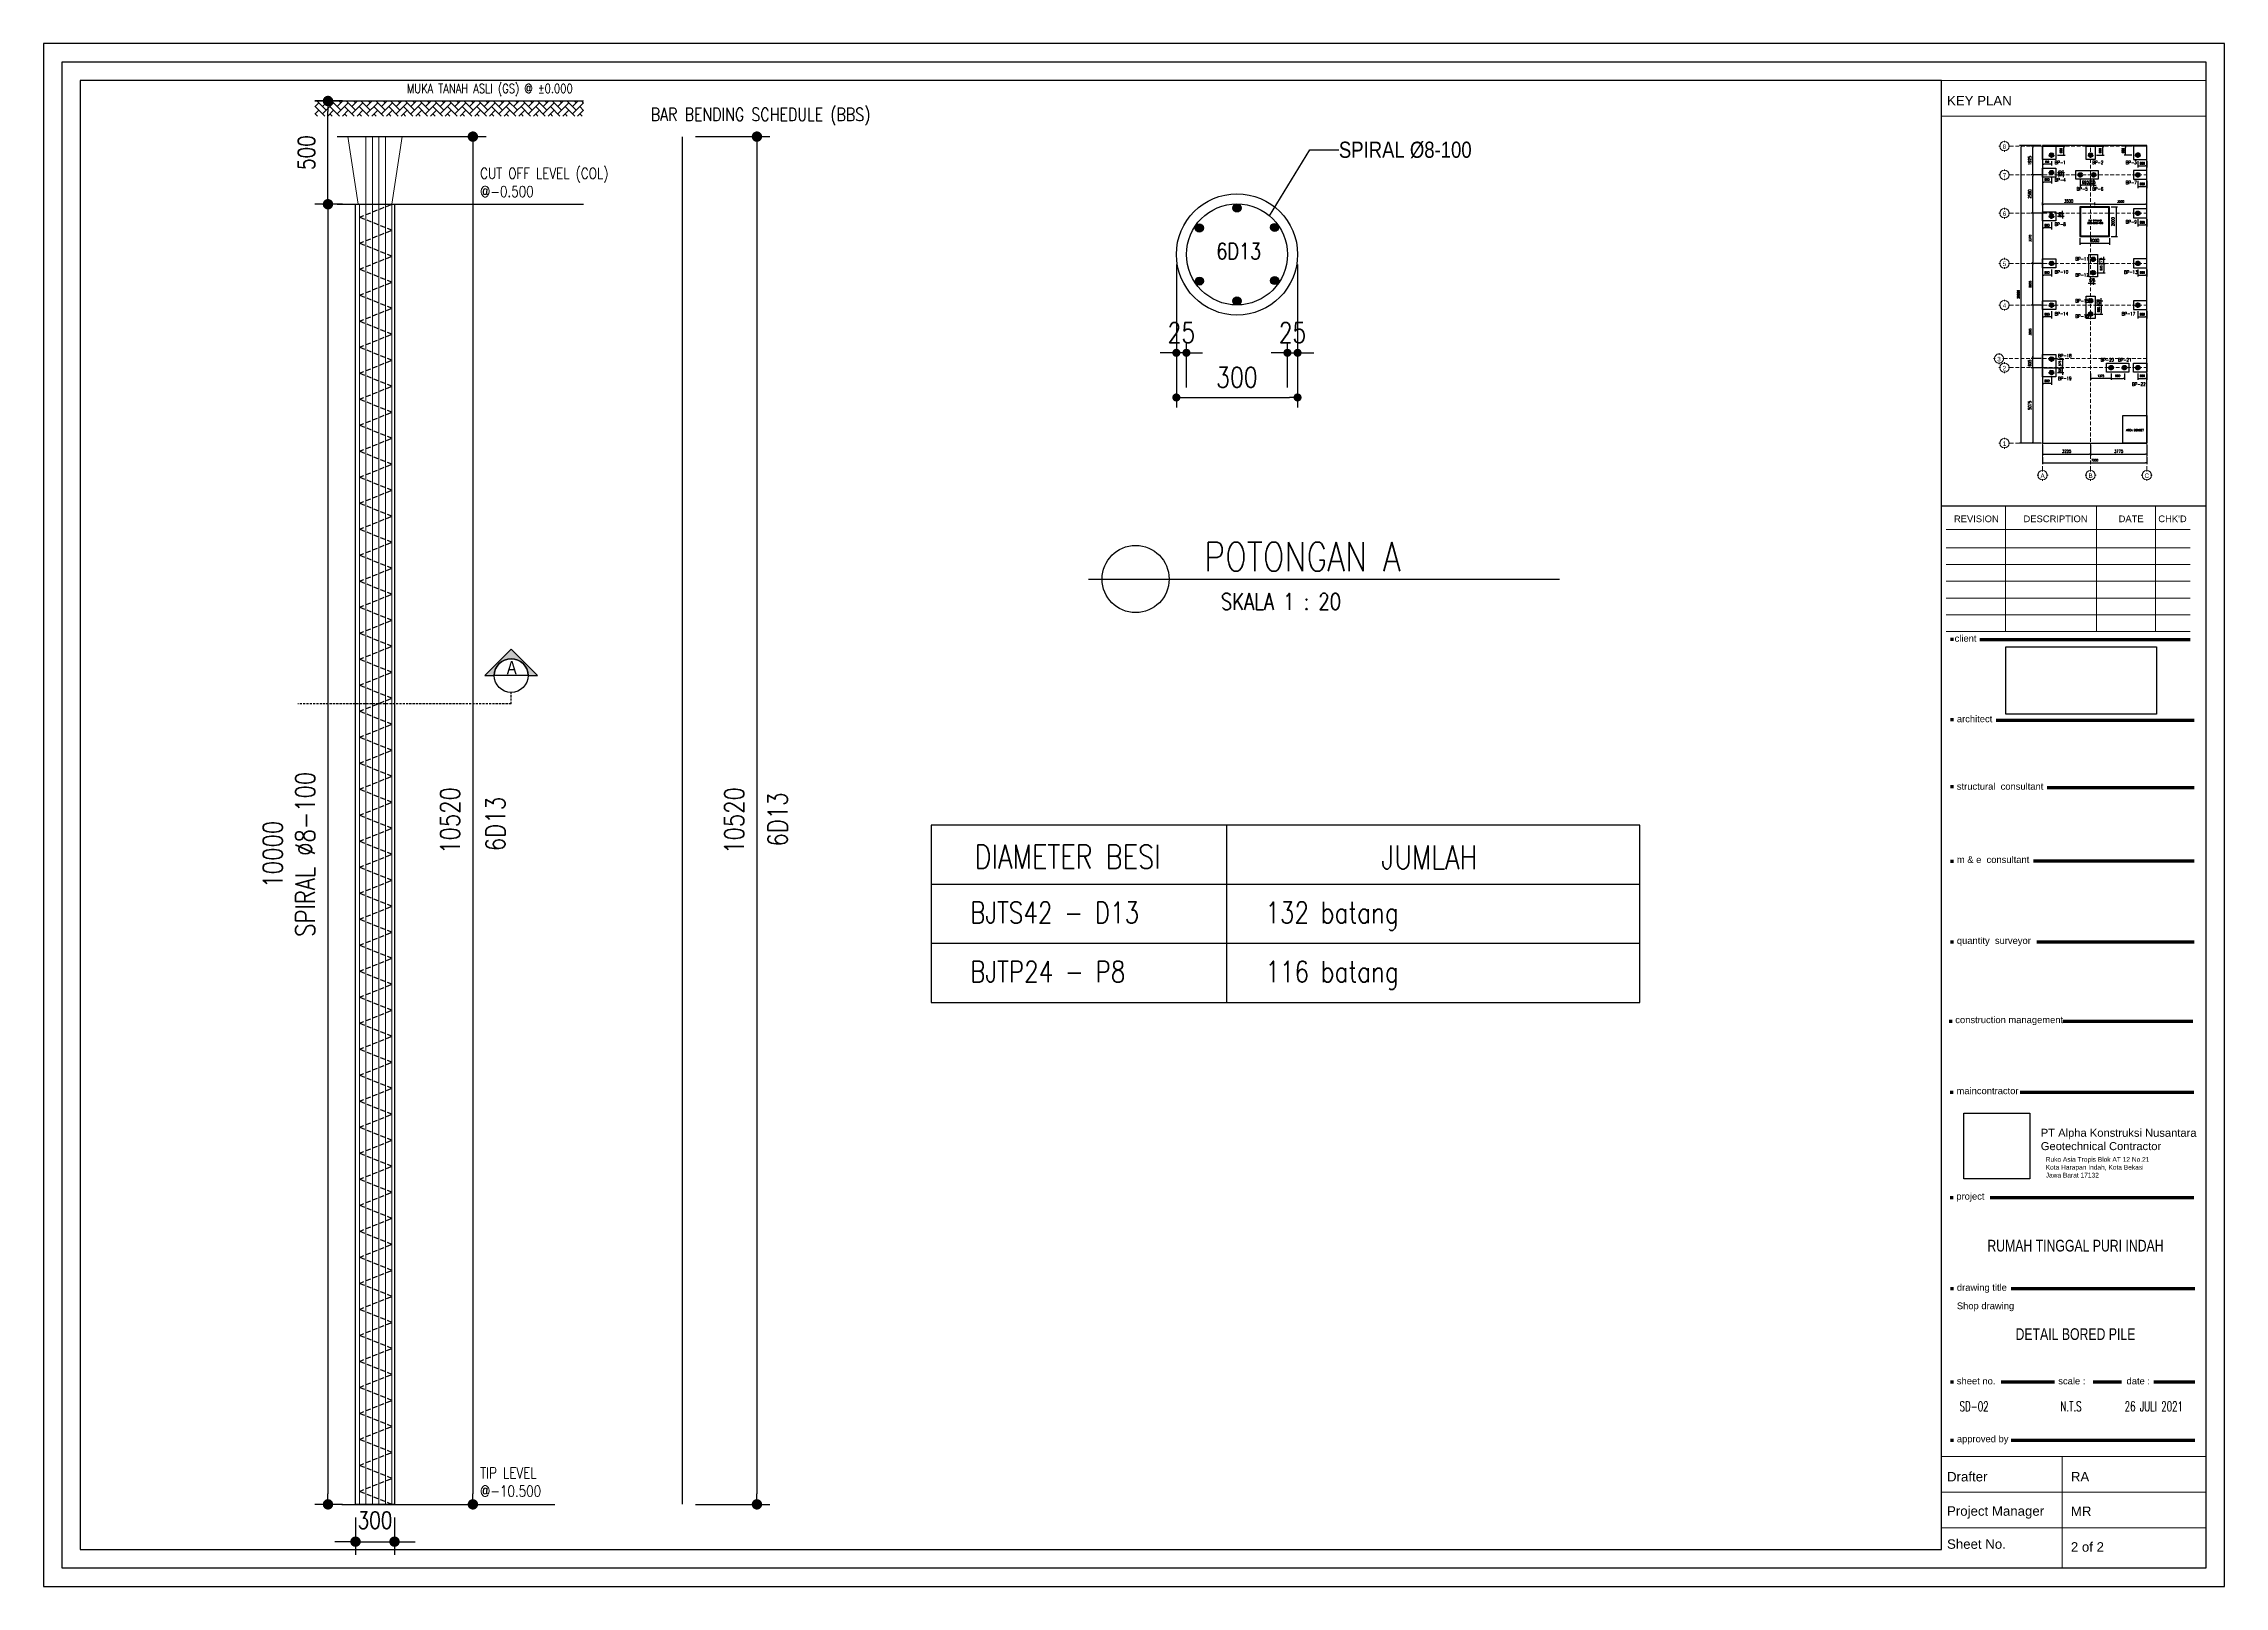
# Model space of a CAD drawing. Header units: inches. Extents: x -310523 to 1125056, y -509000 to -180442.
# Drawn here: x 523521 to 560463, y -294620 to -268499 of the extents above; entities that cross this region are included whole.
import ezdxf
from ezdxf import colors
from ezdxf.entities.mleader import LeaderData, LeaderLine
from ezdxf.enums import TextEntityAlignment as Align
from ezdxf.math import Vec2, Vec3

# ---------------------------------------------------------------- set-up
doc = ezdxf.new("R2010")
doc.units = ezdxf.units.IN
doc.header["$MEASUREMENT"] = 0
doc.linetypes.add('DASHED2', pattern=[0.375, 0.25, -0.125])
doc.linetypes.add('HIDDEN', pattern=[0.375, 0.25, -0.125])
for name, color, linetype, lineweight in [('A-HATCH', 252, 'Continuous', 5), ('AR-DIM150', 6, 'Continuous', 5), ('s_teks', 3, 'Continuous', 30)]:
    doc.layers.add(name, color=color, linetype=linetype, lineweight=lineweight)
for name, color, linetype in [('KLM', 2, 'Continuous'), ('PILE 400', 40, 'Continuous'), ('s_arsir', 8, 'Continuous'), ('STR_BORED PILE', 210, 'Continuous'), ('STR_PILE CAP', 11, 'Continuous'), ('TEPI', 7, 'Continuous')]:
    doc.layers.add(name, color=color, linetype=linetype)
doc.styles.add('1', font='ROMANS.SHX', dxfattribs={"width": 0.65, "height": 2.5})
doc.styles.add('AIS_Kop A1$0$AIS TUNNEL_Kop A1 TENDER$0$ARIAL', font='arial.ttf')
doc.styles.add('AIS_Kop A1$0$AIS TUNNEL_Kop A1 TENDER$0$Standard', font='arial.ttf')
doc.styles.add('AIS_Kop A1$0$AIS TUNNEL_Kop A1 TENDER$0$TTL', font='')
doc.styles.add('ARIAL', font='arial.ttf')
doc.styles.add('PIREC 1', font='romans.shx', dxfattribs={"width": 0.8})
doc.styles.add('ROMANS', font='SIMPLEX.SHX', dxfattribs={"width": 0.8})
doc.styles.get("Standard").update_dxf_attribs({"font": 'arial.ttf'})
doc.styles.get('AIS_Kop A1$0$AIS TUNNEL_Kop A1 TENDER$0$TTL').set_extended_font_data('Futura LtCn BT')
doc.dimstyles.new('1-100', dxfattribs={"dimscale": 100, "dimtxt": 1.5, "dimasz": 0.8, "dimexe": 1, "dimexo": 1, "dimgap": 1, "dimtad": 1, "dimzin": 12, "dimdsep": 46, "dimtxsty": 'ROMANS', "dimblk": 'DOT', "dimcen": 0, "dimclrd": 256, "dimclre": 256, "dimclrt": 3, "dimazin": 3, "dimtfac": 1, "dimtix": 1, "dimtmove": 2, "dimatfit": 3, "dimldrblk": 'DOT', "dimfxl": 1, "dimfrac": 1, "dimtolj": 1, "dimtzin": 0, "dimlwd": 25, "dimlwe": 25, "dimarcsym": 0})
doc.dimstyles.new('1-25', dxfattribs={"dimscale": 25, "dimtxt": 2, "dimasz": 0.8, "dimexe": 1, "dimexo": 1, "dimgap": 1, "dimtad": 1, "dimdec": 0, "dimzin": 12, "dimdsep": 46, "dimtxsty": 'ROMANS', "dimblk": 'DOT', "dimcen": 0, "dimclrd": 1, "dimclre": 1, "dimclrt": 80, "dimadec": 0, "dimazin": 3, "dimtfac": 1, "dimtdec": 0, "dimtix": 1, "dimtmove": 2, "dimatfit": 3, "dimfxl": 1, "dimfrac": 1, "dimtolj": 1, "dimtzin": 0, "dimlwd": 25, "dimlwe": 25, "dimarcsym": 0})
picture_1 = doc.add_image_def('image1.jpg', size_in_pixel=(2000, 2000))
picture_2 = doc.add_image_def('image2.jpg', size_in_pixel=(336, 150))
pattern_1 = [(180, (647317.31, -51194.256), (-1e-14, -50), []), (180, (647292.31, -51169.256), (-1e-14, -50), [62.5, -12.5, 0, -12.5])]

# ---------------------------------------------------------------- blocks, each defined once
blk = doc.blocks.new('_Dot')
at = {"color": 0, "linetype": 'ByBlock', "lineweight": -2}
blk.add_line((-0.5, 0), (-1, 0), dxfattribs=at)
at = {"color": 0, "linetype": 'ByBlock', "const_width": 0.5}
blk.add_lwpolyline([(-0.25, 0, 1), (0.25, 0, 1)], format="xyb", close=True, dxfattribs=at)
blk = doc.blocks.new('*D628')
at = {"layer": 'Defpoints', "color": 0, "transparency": 16777216}
for p in [(560879.1, -272778.3), (560879.1, -273021.7), (560854.1, -273132.1)]:
    blk.add_point(p, dxfattribs=at)
at = {"layer": 'PILE 400', "color": 1, "lineweight": 25, "transparency": 16777216}
for p, q in [((560879.1, -272803.3), (560879.1, -273046.7)), ((560854.1, -273107.1), (560854.1, -272996.7)), ((560834.1, -273021.7), (560814.1, -273021.7)), ((560854.1, -273021.7), (560879.1, -273021.7)), ((560899.1, -273021.7), (560919.1, -273021.7))]:
    blk.add_line(p, q, dxfattribs=at)
at = {"layer": 'PILE 400', "color": 1, "lineweight": 25, "transparency": 16777216, "xscale": 20, "yscale": 20, "zscale": 20}
blk.add_blockref('_Dot', (560854.1, -273021.7), dxfattribs=at)
at = {"layer": 'PILE 400', "color": 1, "lineweight": 25, "transparency": 16777216, "xscale": 20, "yscale": 20, "zscale": 20, "rotation": 180}
blk.add_blockref('_Dot', (560879.1, -273021.7), dxfattribs=at)
at = {"layer": 'PILE 400', "color": 80, "transparency": 16777216, "insert": (560866.6, -272971.7), "char_height": 50, "attachment_point": 5, "style": 'ROMANS'}
blk.add_mtext('\\A1;25', dxfattribs=at)
blk = doc.blocks.new('*D629')
at = {"layer": 'Defpoints', "color": 0, "transparency": 16777216}
for p in [(560579.1, -272778.3), (560879.1, -272778.3), (560879.1, -273132.1)]:
    blk.add_point(p, dxfattribs=at)
at = {"layer": 'PILE 400', "color": 1, "lineweight": 25, "transparency": 16777216}
for p, q in [((560579.1, -272803.3), (560579.1, -273157.1)), ((560879.1, -272803.3), (560879.1, -273157.1)), ((560599.1, -273132.1), (560859.1, -273132.1))]:
    blk.add_line(p, q, dxfattribs=at)
at = {"layer": 'PILE 400', "color": 1, "lineweight": 25, "transparency": 16777216, "xscale": 20, "yscale": 20, "zscale": 20, "rotation": 180}
blk.add_blockref('_Dot', (560579.1, -273132.1), dxfattribs=at)
at = {"layer": 'PILE 400', "color": 1, "lineweight": 25, "transparency": 16777216, "xscale": 20, "yscale": 20, "zscale": 20}
blk.add_blockref('_Dot', (560879.1, -273132.1), dxfattribs=at)
at = {"layer": 'PILE 400', "color": 80, "transparency": 16777216, "insert": (560729.1, -273082.1), "char_height": 50, "attachment_point": 5, "style": 'ROMANS'}
blk.add_mtext('\\A1;300', dxfattribs=at)
blk = doc.blocks.new('*D631')
at = {"layer": 'Defpoints', "color": 0, "transparency": 16777216}
for p in [(560579.1, -272778.3), (560579.1, -273021.7), (560604.1, -273132.1)]:
    blk.add_point(p, dxfattribs=at)
at = {"layer": 'PILE 400', "color": 1, "lineweight": 25, "transparency": 16777216}
for p, q in [((560579.1, -272803.3), (560579.1, -273046.7)), ((560604.1, -273107.1), (560604.1, -272996.7)), ((560559.1, -273021.7), (560539.1, -273021.7)), ((560604.1, -273021.7), (560579.1, -273021.7)), ((560624.1, -273021.7), (560644.1, -273021.7))]:
    blk.add_line(p, q, dxfattribs=at)
at = {"layer": 'PILE 400', "color": 1, "lineweight": 25, "transparency": 16777216, "xscale": 20, "yscale": 20, "zscale": 20}
blk.add_blockref('_Dot', (560579.1, -273021.7), dxfattribs=at)
at = {"layer": 'PILE 400', "color": 1, "lineweight": 25, "transparency": 16777216, "xscale": 20, "yscale": 20, "zscale": 20, "rotation": 180}
blk.add_blockref('_Dot', (560604.1, -273021.7), dxfattribs=at)
at = {"layer": 'PILE 400', "color": 80, "transparency": 16777216, "insert": (560591.6, -272971.7), "char_height": 50, "attachment_point": 5, "style": 'ROMANS'}
blk.add_mtext('\\A1;25', dxfattribs=at)
blk = doc.blocks.new('*D633')
at = {"layer": 'Defpoints', "color": 0, "transparency": 16777216}
for p in [(549724, -264657), (549724, -275177), (550298, -275177)]:
    blk.add_point(p, dxfattribs=at)
at = {"layer": 'PILE 400', "lineweight": 25, "transparency": 16777216}
for p, q in [((549824, -264657), (550398, -264657)), ((550298, -264737), (550298, -275097)), ((549824, -275177), (550398, -275177))]:
    blk.add_line(p, q, dxfattribs=at)
at = {"layer": 'PILE 400', "lineweight": 25, "transparency": 16777216, "xscale": 80, "yscale": 80, "zscale": 80}
for p, rotation in [((550298, -264657), 90), ((550298, -275177), 270)]:
    blk.add_blockref('_Dot', p, dxfattribs=dict(at, rotation=rotation))
at = {"layer": 'PILE 400', "color": 3, "transparency": 16777216, "insert": (550123, -269917), "char_height": 150, "attachment_point": 5, "rotation": 90, "style": 'ROMANS'}
blk.add_mtext('\\A1;10520', dxfattribs=at)
blk = doc.blocks.new('RGWQ')
at = {"layer": 'PILE 400', "color": 160, "linetype": 'DASHED2', "ltscale": 150, "true_color": 0x053bff}
for points in [[(539660, -274877), (539910, -274777)], [(539910, -274977), (539660, -274877)], [(539910, -275177), (539660, -275077), (539910, -274977)]]:
    blk.add_lwpolyline(points, dxfattribs=at)
blk = doc.blocks.new('*D634')
at = {"layer": 'Defpoints', "color": 0, "transparency": 16777216}
for p in [(547209, -265177), (546997, -275177), (547209, -275177)]:
    blk.add_point(p, dxfattribs=at)
at = {"layer": 'PILE 400', "lineweight": 25, "transparency": 16777216}
for p, q in [((547109, -265177), (546897, -265177)), ((546997, -265257), (546997, -275097)), ((547109, -275177), (546897, -275177))]:
    blk.add_line(p, q, dxfattribs=at)
at = {"layer": 'PILE 400', "lineweight": 25, "transparency": 16777216, "xscale": 80, "yscale": 80, "zscale": 80}
for p, rotation in [((546997, -265177), 90), ((546997, -275177), 270)]:
    blk.add_blockref('_Dot', p, dxfattribs=dict(at, rotation=rotation))
at = {"layer": 'PILE 400', "color": 3, "transparency": 16777216, "insert": (546697, -270177), "char_height": 150, "attachment_point": 5, "rotation": 90, "style": 'ROMANS'}
blk.add_mtext('\\A1;10000\\PSPIRAL %%C8-100', dxfattribs=at)
blk = doc.blocks.new('*D635')
at = {"layer": 'Defpoints', "color": 0, "transparency": 16777216}
for p in [(547479, -264657), (547509, -275177), (548112, -275177)]:
    blk.add_point(p, dxfattribs=at)
at = {"layer": 'PILE 400', "lineweight": 25, "transparency": 16777216}
for p, q in [((547579, -264657), (548212, -264657)), ((548112, -264737), (548112, -275097)), ((547609, -275177), (548212, -275177))]:
    blk.add_line(p, q, dxfattribs=at)
at = {"layer": 'PILE 400', "lineweight": 25, "transparency": 16777216, "xscale": 80, "yscale": 80, "zscale": 80}
for p, rotation in [((548112, -264657), 90), ((548112, -275177), 270)]:
    blk.add_blockref('_Dot', p, dxfattribs=dict(at, rotation=rotation))
at = {"layer": 'PILE 400', "color": 3, "transparency": 16777216, "insert": (547937, -269917), "char_height": 150, "attachment_point": 5, "rotation": 90, "style": 'ROMANS'}
blk.add_mtext('\\A1;10520', dxfattribs=at)
blk = doc.blocks.new('*D636')
at = {"lineweight": 25, "transparency": 16777216}
for p, q in [((547209, -275277), (547209, -275564)), ((547509, -275277), (547509, -275564)), ((547129, -275464), (547049, -275464)), ((547209, -275464), (547509, -275464)), ((547589, -275464), (547669, -275464))]:
    blk.add_line(p, q, dxfattribs=at)
at = {"layer": 'Defpoints', "color": 0, "transparency": 16777216}
for p in [(547209, -275177), (547509, -275177), (547509, -275464)]:
    blk.add_point(p, dxfattribs=at)
at = {"lineweight": 25, "transparency": 16777216, "xscale": 80, "yscale": 80, "zscale": 80}
blk.add_blockref('_Dot', (547209, -275464), dxfattribs=at)
at = {"lineweight": 25, "transparency": 16777216, "xscale": 80, "yscale": 80, "zscale": 80, "rotation": 180}
blk.add_blockref('_Dot', (547509, -275464), dxfattribs=at)
at = {"color": 3, "transparency": 16777216, "insert": (547359, -275299), "char_height": 150, "attachment_point": 5, "style": 'ROMANS'}
blk.add_mtext('\\A1;{\\H0.86667x;300}', dxfattribs=at)
blk = doc.blocks.new('*D637')
at = {"layer": 'Defpoints', "color": 0, "transparency": 16777216}
for p in [(546997, -264383), (547209, -264383), (547209, -265177)]:
    blk.add_point(p, dxfattribs=at)
at = {"layer": 'PILE 400', "lineweight": 25, "transparency": 16777216}
for p, q in [((547109, -264383), (546897, -264383)), ((546997, -265097), (546997, -264463)), ((547109, -265177), (546897, -265177))]:
    blk.add_line(p, q, dxfattribs=at)
at = {"layer": 'PILE 400', "lineweight": 25, "transparency": 16777216, "xscale": 80, "yscale": 80, "zscale": 80}
for p, rotation in [((546997, -264383), 90), ((546997, -265177), 270)]:
    blk.add_blockref('_Dot', p, dxfattribs=dict(at, rotation=rotation))
at = {"layer": 'PILE 400', "color": 3, "transparency": 16777216, "insert": (546832, -264780), "char_height": 150, "attachment_point": 5, "rotation": 90, "style": 'ROMANS'}
blk.add_mtext('\\A1;{\\H0.86667x;500}', dxfattribs=at)
blk = doc.blocks.new('*D863')
at = {"layer": 'Defpoints', "color": 0, "transparency": 16777216}
for p in [(551466, -290401), (554691, -290401), (554691, -291146)]:
    blk.add_point(p, dxfattribs=at)
at = {"layer": 'PILE 400', "lineweight": 25, "transparency": 16777216}
for p, q in [((551466, -290501), (551466, -291246)), ((551546, -291146), (554611, -291146)), ((554691, -290501), (554691, -291246))]:
    blk.add_line(p, q, dxfattribs=at)
at = {"layer": 'PILE 400', "lineweight": 25, "transparency": 16777216, "xscale": 80, "yscale": 80, "zscale": 80, "rotation": 180}
blk.add_blockref('_Dot', (551466, -291146), dxfattribs=at)
at = {"layer": 'PILE 400', "lineweight": 25, "transparency": 16777216, "xscale": 80, "yscale": 80, "zscale": 80}
blk.add_blockref('_Dot', (554691, -291146), dxfattribs=at)
at = {"layer": 'PILE 400', "color": 3, "transparency": 16777216, "insert": (553079, -290946), "char_height": 200, "attachment_point": 5, "style": 'ROMANS'}
blk.add_mtext('\\A1;3225', dxfattribs=at)
blk = doc.blocks.new('*D858')
at = {"layer": 'Defpoints', "color": 0, "transparency": 16777216}
for p in [(554691, -290401), (558466, -290401), (558466, -291146)]:
    blk.add_point(p, dxfattribs=at)
at = {"layer": 'PILE 400', "lineweight": 25, "transparency": 16777216}
for p, q in [((554691, -290501), (554691, -291246)), ((554771, -291146), (558386, -291146)), ((558466, -290501), (558466, -291246))]:
    blk.add_line(p, q, dxfattribs=at)
at = {"layer": 'PILE 400', "lineweight": 25, "transparency": 16777216, "xscale": 80, "yscale": 80, "zscale": 80, "rotation": 180}
blk.add_blockref('_Dot', (554691, -291146), dxfattribs=at)
at = {"layer": 'PILE 400', "lineweight": 25, "transparency": 16777216, "xscale": 80, "yscale": 80, "zscale": 80}
blk.add_blockref('_Dot', (558466, -291146), dxfattribs=at)
at = {"layer": 'PILE 400', "color": 3, "transparency": 16777216, "insert": (556579, -290946), "char_height": 200, "attachment_point": 5, "style": 'ROMANS'}
blk.add_mtext('\\A1;3775', dxfattribs=at)
blk = doc.blocks.new('*D859')
at = {"layer": 'Defpoints', "color": 0, "transparency": 16777216}
for p in [(551466, -285326), (550802, -290401), (551466, -290401)]:
    blk.add_point(p, dxfattribs=at)
at = {"layer": 'PILE 400', "lineweight": 25, "transparency": 16777216}
for p, q in [((551366, -285326), (550702, -285326)), ((550802, -285406), (550802, -290321)), ((551366, -290401), (550702, -290401))]:
    blk.add_line(p, q, dxfattribs=at)
at = {"layer": 'PILE 400', "lineweight": 25, "transparency": 16777216, "xscale": 80, "yscale": 80, "zscale": 80}
for p, rotation in [((550802, -285326), 90), ((550802, -290401), 270)]:
    blk.add_blockref('_Dot', p, dxfattribs=dict(at, rotation=rotation))
at = {"layer": 'PILE 400', "color": 3, "transparency": 16777216, "insert": (550602, -287863), "char_height": 200, "attachment_point": 5, "rotation": 90, "style": 'ROMANS'}
blk.add_mtext('\\A1;5075', dxfattribs=at)
blk = doc.blocks.new('*D860')
at = {"layer": 'Defpoints', "color": 0, "transparency": 16777216}
for p in [(550802, -284721), (551466, -284721), (551466, -285326)]:
    blk.add_point(p, dxfattribs=at)
at = {"layer": 'PILE 400', "lineweight": 25, "transparency": 16777216}
for p, q in [((551366, -284721), (550702, -284721)), ((551366, -285326), (550702, -285326)), ((550802, -284641), (550802, -284561)), ((550802, -285326), (550802, -284721)), ((550802, -285406), (550802, -285486))]:
    blk.add_line(p, q, dxfattribs=at)
at = {"layer": 'PILE 400', "lineweight": 25, "transparency": 16777216, "xscale": 80, "yscale": 80, "zscale": 80}
for p, rotation in [((550802, -284721), 270), ((550802, -285326), 90)]:
    blk.add_blockref('_Dot', p, dxfattribs=dict(at, rotation=rotation))
at = {"layer": 'PILE 400', "color": 3, "transparency": 16777216, "insert": (550602, -285023), "char_height": 200, "attachment_point": 5, "rotation": 90, "style": 'ROMANS'}
blk.add_mtext('\\A1;605', dxfattribs=at)
blk = doc.blocks.new('*D876')
at = {"layer": 'Defpoints', "color": 0, "transparency": 16777216}
for p in [(551466, -281126), (550802, -284721), (551466, -284721)]:
    blk.add_point(p, dxfattribs=at)
at = {"layer": 'PILE 400', "lineweight": 25, "transparency": 16777216}
for p, q in [((551366, -281126), (550702, -281126)), ((550802, -281206), (550802, -284641)), ((551366, -284721), (550702, -284721))]:
    blk.add_line(p, q, dxfattribs=at)
at = {"layer": 'PILE 400', "lineweight": 25, "transparency": 16777216, "xscale": 80, "yscale": 80, "zscale": 80}
for p, rotation in [((550802, -281126), 90), ((550802, -284721), 270)]:
    blk.add_blockref('_Dot', p, dxfattribs=dict(at, rotation=rotation))
at = {"layer": 'PILE 400', "color": 3, "transparency": 16777216, "insert": (550627, -282923), "char_height": 150, "attachment_point": 5, "rotation": 90, "style": 'ROMANS'}
blk.add_mtext('\\A1;3595', dxfattribs=at)
blk = doc.blocks.new('*D877')
at = {"layer": 'Defpoints', "color": 0, "transparency": 16777216}
for p in [(550802, -278321), (551466, -278321), (551466, -281126)]:
    blk.add_point(p, dxfattribs=at)
at = {"layer": 'PILE 400', "lineweight": 25, "transparency": 16777216}
for p, q in [((551366, -278321), (550702, -278321)), ((550802, -281046), (550802, -278401)), ((551366, -281126), (550702, -281126))]:
    blk.add_line(p, q, dxfattribs=at)
at = {"layer": 'PILE 400', "lineweight": 25, "transparency": 16777216, "xscale": 80, "yscale": 80, "zscale": 80}
for p, rotation in [((550802, -278321), 90), ((550802, -281126), 270)]:
    blk.add_blockref('_Dot', p, dxfattribs=dict(at, rotation=rotation))
at = {"layer": 'PILE 400', "color": 3, "transparency": 16777216, "insert": (550627, -279723), "char_height": 150, "attachment_point": 5, "rotation": 90, "style": 'ROMANS'}
blk.add_mtext('\\A1;2805', dxfattribs=at)
blk = doc.blocks.new('*D878')
at = {"layer": 'Defpoints', "color": 0, "transparency": 16777216}
for p in [(551466, -274951), (550802, -278321), (551466, -278321)]:
    blk.add_point(p, dxfattribs=at)
at = {"layer": 'PILE 400', "lineweight": 25, "transparency": 16777216}
for p, q in [((551366, -274951), (550702, -274951)), ((550802, -275031), (550802, -278241)), ((551366, -278321), (550702, -278321))]:
    blk.add_line(p, q, dxfattribs=at)
at = {"layer": 'PILE 400', "lineweight": 25, "transparency": 16777216, "xscale": 80, "yscale": 80, "zscale": 80}
for p, rotation in [((550802, -274951), 90), ((550802, -278321), 270)]:
    blk.add_blockref('_Dot', p, dxfattribs=dict(at, rotation=rotation))
at = {"layer": 'PILE 400', "color": 3, "transparency": 16777216, "insert": (550627, -276636), "char_height": 150, "attachment_point": 5, "rotation": 90, "style": 'ROMANS'}
blk.add_mtext('\\A1;3370', dxfattribs=at)
blk = doc.blocks.new('*D861')
at = {"layer": 'Defpoints', "color": 0, "transparency": 16777216}
for p in [(550802, -272371), (551466, -272371), (551466, -274951)]:
    blk.add_point(p, dxfattribs=at)
at = {"layer": 'PILE 400', "lineweight": 25, "transparency": 16777216}
for p, q in [((551366, -272371), (550702, -272371)), ((550802, -274871), (550802, -272451)), ((551366, -274951), (550702, -274951))]:
    blk.add_line(p, q, dxfattribs=at)
at = {"layer": 'PILE 400', "lineweight": 25, "transparency": 16777216, "xscale": 80, "yscale": 80, "zscale": 80}
for p, rotation in [((550802, -272371), 90), ((550802, -274951), 270)]:
    blk.add_blockref('_Dot', p, dxfattribs=dict(at, rotation=rotation))
at = {"layer": 'PILE 400', "color": 3, "transparency": 16777216, "insert": (550602, -273661), "char_height": 200, "attachment_point": 5, "rotation": 90, "style": 'ROMANS'}
blk.add_mtext('\\A1;2580', dxfattribs=at)
blk = doc.blocks.new('*D862')
at = {"layer": 'Defpoints', "color": 0, "transparency": 16777216}
for p in [(550802, -270446), (551466, -270446), (551466, -272371)]:
    blk.add_point(p, dxfattribs=at)
at = {"layer": 'PILE 400', "lineweight": 25, "transparency": 16777216}
for p, q in [((551366, -270446), (550702, -270446)), ((550802, -272291), (550802, -270526)), ((551366, -272371), (550702, -272371))]:
    blk.add_line(p, q, dxfattribs=at)
at = {"layer": 'PILE 400', "lineweight": 25, "transparency": 16777216, "xscale": 80, "yscale": 80, "zscale": 80}
for p, rotation in [((550802, -270446), 90), ((550802, -272371), 270)]:
    blk.add_blockref('_Dot', p, dxfattribs=dict(at, rotation=rotation))
at = {"layer": 'PILE 400', "color": 3, "transparency": 16777216, "insert": (550602, -271408), "char_height": 200, "attachment_point": 5, "rotation": 90, "style": 'ROMANS'}
blk.add_mtext('\\A1;1925', dxfattribs=at)
blk = doc.blocks.new('*D879')
at = {"layer": 'Defpoints', "color": 0, "transparency": 16777216}
for p in [(550016, -270401), (551466, -270401), (551034, -290401)]:
    blk.add_point(p, dxfattribs=at)
at = {"layer": 'PILE 400', "lineweight": 25, "transparency": 16777216}
for p, q in [((551366, -270401), (549916, -270401)), ((550016, -290321), (550016, -270481)), ((550934, -290401), (549916, -290401))]:
    blk.add_line(p, q, dxfattribs=at)
at = {"layer": 'PILE 400', "lineweight": 25, "transparency": 16777216, "xscale": 80, "yscale": 80, "zscale": 80}
for p, rotation in [((550016, -270401), 90), ((550016, -290401), 270)]:
    blk.add_blockref('_Dot', p, dxfattribs=dict(at, rotation=rotation))
at = {"layer": 'PILE 400', "color": 3, "transparency": 16777216, "insert": (549841, -280401), "char_height": 150, "attachment_point": 5, "rotation": 90, "style": 'ROMANS'}
blk.add_mtext('\\A1;20000', dxfattribs=at)
blk = doc.blocks.new('*D880')
at = {"layer": 'Defpoints', "color": 0, "transparency": 16777216}
for p in [(551439, -270446), (552366, -271046), (552885, -270446)]:
    blk.add_point(p, dxfattribs=at)
at = {"layer": 'PILE 400', "lineweight": 25, "transparency": 16777216}
for p, q in [((551539, -270446), (552985, -270446)), ((552466, -271046), (552985, -271046)), ((552885, -270966), (552885, -270526))]:
    blk.add_line(p, q, dxfattribs=at)
at = {"layer": 'PILE 400', "lineweight": 25, "transparency": 16777216, "xscale": 80, "yscale": 80, "zscale": 80}
for p, rotation in [((552885, -270446), 90), ((552885, -271046), 270)]:
    blk.add_blockref('_Dot', p, dxfattribs=dict(at, rotation=rotation))
at = {"layer": 'PILE 400', "color": 3, "transparency": 16777216, "insert": (552710, -270746), "char_height": 150, "attachment_point": 5, "rotation": 90, "style": 'ROMANS'}
blk.add_mtext('\\A1;600', dxfattribs=at)
blk = doc.blocks.new('*D881')
at = {"layer": 'Defpoints', "color": 0, "transparency": 16777216}
for p in [(551466, -271346), (551466, -271647), (552066, -271346)]:
    blk.add_point(p, dxfattribs=at)
at = {"layer": 'PILE 400', "lineweight": 25, "transparency": 16777216}
for p, q in [((551466, -271446), (551466, -271747)), ((551986, -271647), (551546, -271647)), ((552066, -271446), (552066, -271747))]:
    blk.add_line(p, q, dxfattribs=at)
at = {"layer": 'PILE 400', "lineweight": 25, "transparency": 16777216, "xscale": 80, "yscale": 80, "zscale": 80, "rotation": 180}
blk.add_blockref('_Dot', (551466, -271647), dxfattribs=at)
at = {"layer": 'PILE 400', "lineweight": 25, "transparency": 16777216, "xscale": 80, "yscale": 80, "zscale": 80}
blk.add_blockref('_Dot', (552066, -271647), dxfattribs=at)
at = {"layer": 'PILE 400', "color": 3, "transparency": 16777216, "insert": (551766, -271491), "char_height": 150, "attachment_point": 5, "style": 'ROMANS'}
blk.add_mtext('\\A1;{\\H0.75x;600}', dxfattribs=at)
blk = doc.blocks.new('*D882')
at = {"layer": 'Defpoints', "color": 0, "transparency": 16777216}
for p in [(554991, -270446), (554991, -271046), (555510, -270446)]:
    blk.add_point(p, dxfattribs=at)
at = {"layer": 'PILE 400', "lineweight": 25, "transparency": 16777216}
for p, q in [((555091, -270446), (555610, -270446)), ((555091, -271046), (555610, -271046)), ((555510, -270966), (555510, -270526))]:
    blk.add_line(p, q, dxfattribs=at)
at = {"layer": 'PILE 400', "lineweight": 25, "transparency": 16777216, "xscale": 80, "yscale": 80, "zscale": 80}
for p, rotation in [((555510, -270446), 90), ((555510, -271046), 270)]:
    blk.add_blockref('_Dot', p, dxfattribs=dict(at, rotation=rotation))
at = {"layer": 'PILE 400', "color": 3, "transparency": 16777216, "insert": (555335, -270746), "char_height": 150, "attachment_point": 5, "rotation": 90, "style": 'ROMANS'}
blk.add_mtext('\\A1;600', dxfattribs=at)
blk = doc.blocks.new('*D883')
at = {"layer": 'Defpoints', "color": 0, "transparency": 16777216}
for p in [(557047, -270446), (557566, -270446), (557566, -271046)]:
    blk.add_point(p, dxfattribs=at)
at = {"layer": 'PILE 400', "lineweight": 25, "transparency": 16777216}
for p, q in [((557466, -270446), (556947, -270446)), ((557466, -271046), (556947, -271046)), ((557047, -270966), (557047, -270526))]:
    blk.add_line(p, q, dxfattribs=at)
at = {"layer": 'PILE 400', "lineweight": 25, "transparency": 16777216, "xscale": 80, "yscale": 80, "zscale": 80}
for p, rotation in [((557047, -270446), 90), ((557047, -271046), 270)]:
    blk.add_blockref('_Dot', p, dxfattribs=dict(at, rotation=rotation))
at = {"layer": 'PILE 400', "color": 3, "transparency": 16777216, "insert": (556872, -270746), "char_height": 150, "attachment_point": 5, "rotation": 90, "style": 'ROMANS'}
blk.add_mtext('\\A1;600', dxfattribs=at)
blk = doc.blocks.new('*D884')
at = {"layer": 'Defpoints', "color": 0, "transparency": 16777216}
for p in [(557866, -271346), (558466, -271346), (558466, -271772)]:
    blk.add_point(p, dxfattribs=at)
at = {"layer": 'PILE 400', "lineweight": 25, "transparency": 16777216}
for p, q in [((557866, -271446), (557866, -271872)), ((557946, -271772), (558386, -271772)), ((558466, -271446), (558466, -271872))]:
    blk.add_line(p, q, dxfattribs=at)
at = {"layer": 'PILE 400', "lineweight": 25, "transparency": 16777216, "xscale": 80, "yscale": 80, "zscale": 80, "rotation": 180}
blk.add_blockref('_Dot', (557866, -271772), dxfattribs=at)
at = {"layer": 'PILE 400', "lineweight": 25, "transparency": 16777216, "xscale": 80, "yscale": 80, "zscale": 80}
blk.add_blockref('_Dot', (558466, -271772), dxfattribs=at)
at = {"layer": 'PILE 400', "color": 3, "transparency": 16777216, "insert": (558166, -271597), "char_height": 150, "attachment_point": 5, "style": 'ROMANS'}
blk.add_mtext('\\A1;600', dxfattribs=at)
blk = doc.blocks.new('*D864')
at = {"layer": 'Defpoints', "color": 0, "transparency": 16777216}
for p in [(554691, -272521), (554896, -272521), (554691, -273066)]:
    blk.add_point(p, dxfattribs=at)
at = {"layer": 'PILE 400', "lineweight": 25, "transparency": 16777216}
for p, q in [((554691, -272621), (554691, -273166)), ((554896, -272621), (554896, -273166)), ((554611, -273066), (554531, -273066)), ((554896, -273066), (554691, -273066)), ((554976, -273066), (555056, -273066))]:
    blk.add_line(p, q, dxfattribs=at)
at = {"layer": 'PILE 400', "lineweight": 25, "transparency": 16777216, "xscale": 80, "yscale": 80, "zscale": 80}
blk.add_blockref('_Dot', (554691, -273066), dxfattribs=at)
at = {"layer": 'PILE 400', "lineweight": 25, "transparency": 16777216, "xscale": 80, "yscale": 80, "zscale": 80, "rotation": 180}
blk.add_blockref('_Dot', (554896, -273066), dxfattribs=at)
at = {"layer": 'PILE 400', "color": 3, "transparency": 16777216, "insert": (554794, -272866), "char_height": 200, "attachment_point": 5, "style": 'ROMANS'}
blk.add_mtext('\\A1;205', dxfattribs=at)
blk = doc.blocks.new('*D865')
at = {"layer": 'Defpoints', "color": 0, "transparency": 16777216}
for p in [(553996, -272521), (554691, -272521), (553996, -273066)]:
    blk.add_point(p, dxfattribs=at)
at = {"layer": 'PILE 400', "lineweight": 25, "transparency": 16777216}
for p, q in [((553996, -272621), (553996, -273166)), ((554691, -272621), (554691, -273166)), ((554611, -273066), (554076, -273066))]:
    blk.add_line(p, q, dxfattribs=at)
at = {"layer": 'PILE 400', "lineweight": 25, "transparency": 16777216, "xscale": 80, "yscale": 80, "zscale": 80, "rotation": 180}
blk.add_blockref('_Dot', (553996, -273066), dxfattribs=at)
at = {"layer": 'PILE 400', "lineweight": 25, "transparency": 16777216, "xscale": 80, "yscale": 80, "zscale": 80}
blk.add_blockref('_Dot', (554691, -273066), dxfattribs=at)
at = {"layer": 'PILE 400', "color": 3, "transparency": 16777216, "insert": (554344, -272866), "char_height": 200, "attachment_point": 5, "style": 'ROMANS'}
blk.add_mtext('\\A1;695', dxfattribs=at)
blk = doc.blocks.new('*D885')
at = {"layer": 'Defpoints', "color": 0, "transparency": 16777216}
for p in [(551466, -272373), (552066, -272373), (551466, -272859)]:
    blk.add_point(p, dxfattribs=at)
at = {"layer": 'PILE 400', "lineweight": 25, "transparency": 16777216}
for p, q in [((551466, -272473), (551466, -272959)), ((552066, -272473), (552066, -272959)), ((551986, -272859), (551546, -272859))]:
    blk.add_line(p, q, dxfattribs=at)
at = {"layer": 'PILE 400', "lineweight": 25, "transparency": 16777216, "xscale": 80, "yscale": 80, "zscale": 80, "rotation": 180}
blk.add_blockref('_Dot', (551466, -272859), dxfattribs=at)
at = {"layer": 'PILE 400', "lineweight": 25, "transparency": 16777216, "xscale": 80, "yscale": 80, "zscale": 80}
blk.add_blockref('_Dot', (552066, -272859), dxfattribs=at)
at = {"layer": 'PILE 400', "color": 3, "transparency": 16777216, "insert": (551766, -272684), "char_height": 150, "attachment_point": 5, "style": 'ROMANS'}
blk.add_mtext('\\A1;600', dxfattribs=at)
blk = doc.blocks.new('*D886')
at = {"layer": 'Defpoints', "color": 0, "transparency": 16777216}
for p in [(557866, -272671), (558466, -272671), (558466, -273157)]:
    blk.add_point(p, dxfattribs=at)
at = {"layer": 'PILE 400', "lineweight": 25, "transparency": 16777216}
for p, q in [((557866, -272771), (557866, -273257)), ((557946, -273157), (558386, -273157)), ((558466, -272771), (558466, -273257))]:
    blk.add_line(p, q, dxfattribs=at)
at = {"layer": 'PILE 400', "lineweight": 25, "transparency": 16777216, "xscale": 80, "yscale": 80, "zscale": 80, "rotation": 180}
blk.add_blockref('_Dot', (557866, -273157), dxfattribs=at)
at = {"layer": 'PILE 400', "lineweight": 25, "transparency": 16777216, "xscale": 80, "yscale": 80, "zscale": 80}
blk.add_blockref('_Dot', (558466, -273157), dxfattribs=at)
at = {"layer": 'PILE 400', "color": 3, "transparency": 16777216, "insert": (558166, -272982), "char_height": 150, "attachment_point": 5, "style": 'ROMANS'}
blk.add_mtext('\\A1;600', dxfattribs=at)
blk = doc.blocks.new('*D887')
at = {"layer": 'Defpoints', "color": 0, "transparency": 16777216}
for p in [(557866, -275251), (558466, -275251), (558466, -275737)]:
    blk.add_point(p, dxfattribs=at)
at = {"layer": 'PILE 400', "lineweight": 25, "transparency": 16777216}
for p, q in [((557866, -275351), (557866, -275837)), ((558466, -275351), (558466, -275837)), ((557946, -275737), (558386, -275737))]:
    blk.add_line(p, q, dxfattribs=at)
at = {"layer": 'PILE 400', "lineweight": 25, "transparency": 16777216, "xscale": 80, "yscale": 80, "zscale": 80, "rotation": 180}
blk.add_blockref('_Dot', (557866, -275737), dxfattribs=at)
at = {"layer": 'PILE 400', "lineweight": 25, "transparency": 16777216, "xscale": 80, "yscale": 80, "zscale": 80}
blk.add_blockref('_Dot', (558466, -275737), dxfattribs=at)
at = {"layer": 'PILE 400', "color": 3, "transparency": 16777216, "insert": (558166, -275562), "char_height": 150, "attachment_point": 5, "style": 'ROMANS'}
blk.add_mtext('\\A1;600', dxfattribs=at)
blk = doc.blocks.new('*D888')
at = {"layer": 'Defpoints', "color": 0, "transparency": 16777216}
for p in [(551466, -275451), (552066, -275451), (551466, -275937)]:
    blk.add_point(p, dxfattribs=at)
at = {"layer": 'PILE 400', "lineweight": 25, "transparency": 16777216}
for p, q in [((551466, -275551), (551466, -276037)), ((552066, -275551), (552066, -276037)), ((551986, -275937), (551546, -275937))]:
    blk.add_line(p, q, dxfattribs=at)
at = {"layer": 'PILE 400', "lineweight": 25, "transparency": 16777216, "xscale": 80, "yscale": 80, "zscale": 80, "rotation": 180}
blk.add_blockref('_Dot', (551466, -275937), dxfattribs=at)
at = {"layer": 'PILE 400', "lineweight": 25, "transparency": 16777216, "xscale": 80, "yscale": 80, "zscale": 80}
blk.add_blockref('_Dot', (552066, -275937), dxfattribs=at)
at = {"layer": 'PILE 400', "color": 3, "transparency": 16777216, "insert": (551766, -275762), "char_height": 150, "attachment_point": 5, "style": 'ROMANS'}
blk.add_mtext('\\A1;600', dxfattribs=at)
blk = doc.blocks.new('*D889')
at = {"layer": 'Defpoints', "color": 0, "transparency": 16777216}
for p in [(552366, -274951), (552366, -275151), (552812, -275151)]:
    blk.add_point(p, dxfattribs=at)
at = {"layer": 'PILE 400', "lineweight": 25, "transparency": 16777216}
for p, q in [((552466, -274951), (552912, -274951)), ((552466, -275151), (552912, -275151)), ((552812, -274871), (552812, -274791)), ((552812, -274951), (552812, -275151)), ((552812, -275231), (552812, -275311))]:
    blk.add_line(p, q, dxfattribs=at)
at = {"layer": 'PILE 400', "lineweight": 25, "transparency": 16777216, "xscale": 80, "yscale": 80, "zscale": 80}
for p, rotation in [((552812, -274951), 270), ((552812, -275151), 90)]:
    blk.add_blockref('_Dot', p, dxfattribs=dict(at, rotation=rotation))
at = {"layer": 'PILE 400', "color": 3, "transparency": 16777216, "insert": (552637, -275051), "char_height": 150, "attachment_point": 5, "rotation": 90, "style": 'ROMANS'}
blk.add_mtext('\\A1;200', dxfattribs=at)
blk = doc.blocks.new('*D890')
at = {"layer": 'Defpoints', "color": 0, "transparency": 16777216}
for p in [(551466, -278621), (551466, -279107), (552066, -278621)]:
    blk.add_point(p, dxfattribs=at)
at = {"layer": 'PILE 400', "lineweight": 25, "transparency": 16777216}
for p, q in [((551466, -278721), (551466, -279207)), ((551986, -279107), (551546, -279107)), ((552066, -278721), (552066, -279207))]:
    blk.add_line(p, q, dxfattribs=at)
at = {"layer": 'PILE 400', "lineweight": 25, "transparency": 16777216, "xscale": 80, "yscale": 80, "zscale": 80, "rotation": 180}
blk.add_blockref('_Dot', (551466, -279107), dxfattribs=at)
at = {"layer": 'PILE 400', "lineweight": 25, "transparency": 16777216, "xscale": 80, "yscale": 80, "zscale": 80}
blk.add_blockref('_Dot', (552066, -279107), dxfattribs=at)
at = {"layer": 'PILE 400', "color": 3, "transparency": 16777216, "insert": (551766, -278932), "char_height": 150, "attachment_point": 5, "style": 'ROMANS'}
blk.add_mtext('\\A1;600', dxfattribs=at)
blk = doc.blocks.new('*D866')
at = {"layer": 'Defpoints', "color": 0, "transparency": 16777216}
for p in [(555166, -278046), (555166, -278321), (555579, -278046)]:
    blk.add_point(p, dxfattribs=at)
at = {"layer": 'PILE 400', "lineweight": 25, "transparency": 16777216}
for p, q in [((555266, -278046), (555679, -278046)), ((555266, -278321), (555679, -278321)), ((555579, -277966), (555579, -277886)), ((555579, -278321), (555579, -278046)), ((555579, -278401), (555579, -278481))]:
    blk.add_line(p, q, dxfattribs=at)
at = {"layer": 'PILE 400', "lineweight": 25, "transparency": 16777216, "xscale": 80, "yscale": 80, "zscale": 80}
for p, rotation in [((555579, -278046), 270), ((555579, -278321), 90)]:
    blk.add_blockref('_Dot', p, dxfattribs=dict(at, rotation=rotation))
at = {"layer": 'PILE 400', "color": 3, "transparency": 16777216, "insert": (555379, -278183), "char_height": 200, "attachment_point": 5, "rotation": 90, "style": 'ROMANS'}
blk.add_mtext('\\A1;275', dxfattribs=at)
blk = doc.blocks.new('*D891')
at = {"layer": 'Defpoints', "color": 0, "transparency": 16777216}
for p in [(555166, -278321), (555016, -278946), (555579, -278946)]:
    blk.add_point(p, dxfattribs=at)
at = {"layer": 'PILE 400', "lineweight": 25, "transparency": 16777216}
for p, q in [((555266, -278321), (555679, -278321)), ((555579, -278401), (555579, -278866)), ((555116, -278946), (555679, -278946))]:
    blk.add_line(p, q, dxfattribs=at)
at = {"layer": 'PILE 400', "lineweight": 25, "transparency": 16777216, "xscale": 80, "yscale": 80, "zscale": 80}
for p, rotation in [((555579, -278321), 90), ((555579, -278946), 270)]:
    blk.add_blockref('_Dot', p, dxfattribs=dict(at, rotation=rotation))
at = {"layer": 'PILE 400', "color": 3, "transparency": 16777216, "insert": (555404, -278633), "char_height": 150, "attachment_point": 5, "rotation": 90, "style": 'ROMANS'}
blk.add_mtext('\\A1;625', dxfattribs=at)
blk = doc.blocks.new('*D856')
at = {"layer": 'Defpoints', "color": 0, "transparency": 16777216}
for p in [(554691, -279221), (554691, -279668), (554866, -279221)]:
    blk.add_point(p, dxfattribs=at)
at = {"layer": 'PILE 400', "lineweight": 25, "transparency": 16777216}
for p, q in [((554611, -279668), (554531, -279668)), ((554691, -279321), (554691, -279768)), ((554866, -279668), (554691, -279668)), ((554866, -279321), (554866, -279768)), ((554946, -279668), (555026, -279668))]:
    blk.add_line(p, q, dxfattribs=at)
at = {"layer": 'PILE 400', "lineweight": 25, "transparency": 16777216, "xscale": 80, "yscale": 80, "zscale": 80}
blk.add_blockref('_Dot', (554691, -279668), dxfattribs=at)
at = {"layer": 'PILE 400', "lineweight": 25, "transparency": 16777216, "xscale": 80, "yscale": 80, "zscale": 80, "rotation": 180}
blk.add_blockref('_Dot', (554866, -279668), dxfattribs=at)
at = {"layer": 'PILE 400', "color": 3, "transparency": 16777216, "insert": (554779, -279468), "char_height": 200, "attachment_point": 5, "style": 'ROMANS'}
blk.add_mtext('\\A1;175', dxfattribs=at)
blk = doc.blocks.new('*D892')
at = {"layer": 'Defpoints', "color": 0, "transparency": 16777216}
for p in [(557866, -278621), (558466, -278621), (558466, -279107)]:
    blk.add_point(p, dxfattribs=at)
at = {"layer": 'PILE 400', "lineweight": 25, "transparency": 16777216}
for p, q in [((557866, -278721), (557866, -279207)), ((557946, -279107), (558386, -279107)), ((558466, -278721), (558466, -279207))]:
    blk.add_line(p, q, dxfattribs=at)
at = {"layer": 'PILE 400', "lineweight": 25, "transparency": 16777216, "xscale": 80, "yscale": 80, "zscale": 80, "rotation": 180}
blk.add_blockref('_Dot', (557866, -279107), dxfattribs=at)
at = {"layer": 'PILE 400', "lineweight": 25, "transparency": 16777216, "xscale": 80, "yscale": 80, "zscale": 80}
blk.add_blockref('_Dot', (558466, -279107), dxfattribs=at)
at = {"layer": 'PILE 400', "color": 3, "transparency": 16777216, "insert": (558166, -278932), "char_height": 150, "attachment_point": 5, "style": 'ROMANS'}
blk.add_mtext('\\A1;600', dxfattribs=at)
blk = doc.blocks.new('*D893')
at = {"layer": 'Defpoints', "color": 0, "transparency": 16777216}
for p in [(551466, -281426), (552066, -281426), (551466, -281912)]:
    blk.add_point(p, dxfattribs=at)
at = {"layer": 'PILE 400', "lineweight": 25, "transparency": 16777216}
for p, q in [((551466, -281526), (551466, -282012)), ((551986, -281912), (551546, -281912)), ((552066, -281526), (552066, -282012))]:
    blk.add_line(p, q, dxfattribs=at)
at = {"layer": 'PILE 400', "lineweight": 25, "transparency": 16777216, "xscale": 80, "yscale": 80, "zscale": 80, "rotation": 180}
blk.add_blockref('_Dot', (551466, -281912), dxfattribs=at)
at = {"layer": 'PILE 400', "lineweight": 25, "transparency": 16777216, "xscale": 80, "yscale": 80, "zscale": 80}
blk.add_blockref('_Dot', (552066, -281912), dxfattribs=at)
at = {"layer": 'PILE 400', "color": 3, "transparency": 16777216, "insert": (551766, -281737), "char_height": 150, "attachment_point": 5, "style": 'ROMANS'}
blk.add_mtext('\\A1;600', dxfattribs=at)
blk = doc.blocks.new('*D857')
at = {"layer": 'Defpoints', "color": 0, "transparency": 16777216}
for p in [(554991, -280826), (554991, -281126), (555404, -280826)]:
    blk.add_point(p, dxfattribs=at)
at = {"layer": 'PILE 400', "lineweight": 25, "transparency": 16777216}
for p, q in [((555091, -280826), (555504, -280826)), ((555091, -281126), (555504, -281126)), ((555404, -280746), (555404, -280666)), ((555404, -281126), (555404, -280826)), ((555404, -281206), (555404, -281286))]:
    blk.add_line(p, q, dxfattribs=at)
at = {"layer": 'PILE 400', "lineweight": 25, "transparency": 16777216, "xscale": 80, "yscale": 80, "zscale": 80}
for p, rotation in [((555404, -280826), 270), ((555404, -281126), 90)]:
    blk.add_blockref('_Dot', p, dxfattribs=dict(at, rotation=rotation))
at = {"layer": 'PILE 400', "color": 3, "transparency": 16777216, "insert": (555204, -280976), "char_height": 200, "attachment_point": 5, "rotation": 90, "style": 'ROMANS'}
blk.add_mtext('\\A1;300', dxfattribs=at)
blk = doc.blocks.new('*D894')
at = {"layer": 'Defpoints', "color": 0, "transparency": 16777216}
for p in [(554991, -281126), (554841, -281726), (555404, -281726)]:
    blk.add_point(p, dxfattribs=at)
at = {"layer": 'PILE 400', "lineweight": 25, "transparency": 16777216}
for p, q in [((555091, -281126), (555504, -281126)), ((555404, -281206), (555404, -281646)), ((554941, -281726), (555504, -281726))]:
    blk.add_line(p, q, dxfattribs=at)
at = {"layer": 'PILE 400', "lineweight": 25, "transparency": 16777216, "xscale": 80, "yscale": 80, "zscale": 80}
for p, rotation in [((555404, -281126), 90), ((555404, -281726), 270)]:
    blk.add_blockref('_Dot', p, dxfattribs=dict(at, rotation=rotation))
at = {"layer": 'PILE 400', "color": 3, "transparency": 16777216, "insert": (555229, -281426), "char_height": 150, "attachment_point": 5, "rotation": 90, "style": 'ROMANS'}
blk.add_mtext('\\A1;600', dxfattribs=at)
blk = doc.blocks.new('*D895')
at = {"layer": 'Defpoints', "color": 0, "transparency": 16777216}
for p in [(557866, -281426), (558466, -281426), (558466, -281912)]:
    blk.add_point(p, dxfattribs=at)
at = {"layer": 'PILE 400', "lineweight": 25, "transparency": 16777216}
for p, q in [((557866, -281526), (557866, -282012)), ((557946, -281912), (558386, -281912)), ((558466, -281526), (558466, -282012))]:
    blk.add_line(p, q, dxfattribs=at)
at = {"layer": 'PILE 400', "lineweight": 25, "transparency": 16777216, "xscale": 80, "yscale": 80, "zscale": 80, "rotation": 180}
blk.add_blockref('_Dot', (557866, -281912), dxfattribs=at)
at = {"layer": 'PILE 400', "lineweight": 25, "transparency": 16777216, "xscale": 80, "yscale": 80, "zscale": 80}
blk.add_blockref('_Dot', (558466, -281912), dxfattribs=at)
at = {"layer": 'PILE 400', "color": 3, "transparency": 16777216, "insert": (558166, -281737), "char_height": 150, "attachment_point": 5, "style": 'ROMANS'}
blk.add_mtext('\\A1;600', dxfattribs=at)
blk = doc.blocks.new('*D896')
at = {"layer": 'Defpoints', "color": 0, "transparency": 16777216}
for p in [(551466, -285626), (552066, -285801), (551466, -286385)]:
    blk.add_point(p, dxfattribs=at)
at = {"layer": 'PILE 400', "lineweight": 25, "transparency": 16777216}
for p, q in [((551466, -285726), (551466, -286485)), ((551986, -286385), (551546, -286385)), ((552066, -285901), (552066, -286485))]:
    blk.add_line(p, q, dxfattribs=at)
at = {"layer": 'PILE 400', "lineweight": 25, "transparency": 16777216, "xscale": 80, "yscale": 80, "zscale": 80, "rotation": 180}
blk.add_blockref('_Dot', (551466, -286385), dxfattribs=at)
at = {"layer": 'PILE 400', "lineweight": 25, "transparency": 16777216, "xscale": 80, "yscale": 80, "zscale": 80}
blk.add_blockref('_Dot', (552066, -286385), dxfattribs=at)
at = {"layer": 'PILE 400', "color": 3, "transparency": 16777216, "insert": (551766, -286210), "char_height": 150, "attachment_point": 5, "style": 'ROMANS'}
blk.add_mtext('\\A1;600', dxfattribs=at)
blk = doc.blocks.new('*D897')
at = {"layer": 'Defpoints', "color": 0, "transparency": 16777216}
for p in [(551439, -285326), (552366, -284751), (552799, -285326)]:
    blk.add_point(p, dxfattribs=at)
at = {"layer": 'PILE 400', "lineweight": 25, "transparency": 16777216}
for p, q in [((551539, -285326), (552899, -285326)), ((552466, -284751), (552899, -284751)), ((552799, -284831), (552799, -285246))]:
    blk.add_line(p, q, dxfattribs=at)
at = {"layer": 'PILE 400', "lineweight": 25, "transparency": 16777216, "xscale": 80, "yscale": 80, "zscale": 80}
for p, rotation in [((552799, -284751), 90), ((552799, -285326), 270)]:
    blk.add_blockref('_Dot', p, dxfattribs=dict(at, rotation=rotation))
at = {"layer": 'PILE 400', "color": 3, "transparency": 16777216, "insert": (552624, -285038), "char_height": 150, "attachment_point": 5, "rotation": 90, "style": 'ROMANS'}
blk.add_mtext('\\A1;575', dxfattribs=at)
blk = doc.blocks.new('*D898')
at = {"layer": 'Defpoints', "color": 0, "transparency": 16777216}
for p in [(552366, -285326), (552366, -285651), (552799, -285326)]:
    blk.add_point(p, dxfattribs=at)
at = {"layer": 'PILE 400', "lineweight": 25, "transparency": 16777216}
for p, q in [((552466, -285326), (552899, -285326)), ((552466, -285651), (552899, -285651)), ((552799, -285246), (552799, -285166)), ((552799, -285651), (552799, -285326)), ((552799, -285731), (552799, -285811))]:
    blk.add_line(p, q, dxfattribs=at)
at = {"layer": 'PILE 400', "lineweight": 25, "transparency": 16777216, "xscale": 80, "yscale": 80, "zscale": 80}
for p, rotation in [((552799, -285326), 270), ((552799, -285651), 90)]:
    blk.add_blockref('_Dot', p, dxfattribs=dict(at, rotation=rotation))
at = {"layer": 'PILE 400', "color": 3, "transparency": 16777216, "insert": (552624, -285488), "char_height": 150, "attachment_point": 5, "rotation": 90, "style": 'ROMANS'}
blk.add_mtext('\\A1;325', dxfattribs=at)
blk = doc.blocks.new('*D899')
at = {"layer": 'Defpoints', "color": 0, "transparency": 16777216}
for p in [(554691, -285626), (556066, -285626), (554691, -286049)]:
    blk.add_point(p, dxfattribs=at)
at = {"layer": 'PILE 400', "lineweight": 25, "transparency": 16777216}
for p, q in [((554691, -285726), (554691, -286149)), ((556066, -285726), (556066, -286149)), ((555986, -286049), (554771, -286049))]:
    blk.add_line(p, q, dxfattribs=at)
at = {"layer": 'PILE 400', "lineweight": 25, "transparency": 16777216, "xscale": 80, "yscale": 80, "zscale": 80, "rotation": 180}
blk.add_blockref('_Dot', (554691, -286049), dxfattribs=at)
at = {"layer": 'PILE 400', "lineweight": 25, "transparency": 16777216, "xscale": 80, "yscale": 80, "zscale": 80}
blk.add_blockref('_Dot', (556066, -286049), dxfattribs=at)
at = {"layer": 'PILE 400', "color": 3, "transparency": 16777216, "insert": (555379, -285874), "char_height": 150, "attachment_point": 5, "style": 'ROMANS'}
blk.add_mtext('\\A1;1375', dxfattribs=at)
blk = doc.blocks.new('*D900')
at = {"layer": 'Defpoints', "color": 0, "transparency": 16777216}
for p in [(556066, -285626), (556966, -285626), (556966, -286049)]:
    blk.add_point(p, dxfattribs=at)
at = {"layer": 'PILE 400', "lineweight": 25, "transparency": 16777216}
for p, q in [((556066, -285726), (556066, -286149)), ((556966, -285726), (556966, -286149)), ((556146, -286049), (556886, -286049))]:
    blk.add_line(p, q, dxfattribs=at)
at = {"layer": 'PILE 400', "lineweight": 25, "transparency": 16777216, "xscale": 80, "yscale": 80, "zscale": 80, "rotation": 180}
blk.add_blockref('_Dot', (556066, -286049), dxfattribs=at)
at = {"layer": 'PILE 400', "lineweight": 25, "transparency": 16777216, "xscale": 80, "yscale": 80, "zscale": 80}
blk.add_blockref('_Dot', (556966, -286049), dxfattribs=at)
at = {"layer": 'PILE 400', "color": 3, "transparency": 16777216, "insert": (556516, -285874), "char_height": 150, "attachment_point": 5, "style": 'ROMANS'}
blk.add_mtext('\\A1;900', dxfattribs=at)
blk = doc.blocks.new('*D901')
at = {"layer": 'Defpoints', "color": 0, "transparency": 16777216}
for p in [(557866, -285626), (558466, -285626), (558466, -286049)]:
    blk.add_point(p, dxfattribs=at)
at = {"layer": 'PILE 400', "lineweight": 25, "transparency": 16777216}
for p, q in [((557866, -285726), (557866, -286149)), ((558466, -285726), (558466, -286149)), ((557946, -286049), (558386, -286049))]:
    blk.add_line(p, q, dxfattribs=at)
at = {"layer": 'PILE 400', "lineweight": 25, "transparency": 16777216, "xscale": 80, "yscale": 80, "zscale": 80, "rotation": 180}
blk.add_blockref('_Dot', (557866, -286049), dxfattribs=at)
at = {"layer": 'PILE 400', "lineweight": 25, "transparency": 16777216, "xscale": 80, "yscale": 80, "zscale": 80}
blk.add_blockref('_Dot', (558466, -286049), dxfattribs=at)
at = {"layer": 'PILE 400', "color": 3, "transparency": 16777216, "insert": (558166, -285874), "char_height": 150, "attachment_point": 5, "style": 'ROMANS'}
blk.add_mtext('\\A1;600', dxfattribs=at)
blk = doc.blocks.new('axis tag')
for p, q in [((-4.9, 0), (-3.5, 0)), ((0, 3.5), (0, 4.9)), ((3.5, 0), (4.9, 0)), ((0, -4.9), (0, -3.5))]:
    blk.add_line(p, q)
blk.add_circle((0, 0), 4.21)
at = {"style": 'ROMANS', "width": 0.8}
blk.add_attdef('A', text='', height=4, dxfattribs=at).set_placement((0, -1.6), align=Align.CENTER)
blk = doc.blocks.new('*D902')
at = {"layer": 'Defpoints', "color": 0, "transparency": 16777216}
for p in [(551466, -291246), (558466, -291246), (558466, -291714)]:
    blk.add_point(p, dxfattribs=at)
at = {"layer": 'PILE 400', "lineweight": 25, "transparency": 16777216}
for p, q in [((551466, -291346), (551466, -291814)), ((551546, -291714), (558386, -291714)), ((558466, -291346), (558466, -291814))]:
    blk.add_line(p, q, dxfattribs=at)
at = {"layer": 'PILE 400', "lineweight": 25, "transparency": 16777216, "xscale": 80, "yscale": 80, "zscale": 80, "rotation": 180}
blk.add_blockref('_Dot', (551466, -291714), dxfattribs=at)
at = {"layer": 'PILE 400', "lineweight": 25, "transparency": 16777216, "xscale": 80, "yscale": 80, "zscale": 80}
blk.add_blockref('_Dot', (558466, -291714), dxfattribs=at)
at = {"layer": 'PILE 400', "color": 3, "transparency": 16777216, "insert": (554966, -291539), "char_height": 150, "attachment_point": 5, "style": 'ROMANS'}
blk.add_mtext('\\A1;7000', dxfattribs=at)
blk = doc.blocks.new('*D868')
at = {"layer": 'Defpoints', "color": 0, "transparency": 16777216}
for p in [(555966, -274518), (555966, -276518), (556400, -276518)]:
    blk.add_point(p, dxfattribs=at)
at = {"layer": 'PILE 400', "lineweight": 25, "transparency": 16777216}
for p, q in [((556066, -274518), (556500, -274518)), ((556400, -274598), (556400, -276438)), ((556066, -276518), (556500, -276518))]:
    blk.add_line(p, q, dxfattribs=at)
at = {"layer": 'PILE 400', "lineweight": 25, "transparency": 16777216, "xscale": 80, "yscale": 80, "zscale": 80}
for p, rotation in [((556400, -274518), 90), ((556400, -276518), 270)]:
    blk.add_blockref('_Dot', p, dxfattribs=dict(at, rotation=rotation))
at = {"layer": 'PILE 400', "color": 3, "transparency": 16777216, "insert": (556200, -275518), "char_height": 200, "attachment_point": 5, "rotation": 90, "style": 'ROMANS'}
blk.add_mtext('\\A1;2000', dxfattribs=at)
blk = doc.blocks.new('*D869')
at = {"layer": 'Defpoints', "color": 0, "transparency": 16777216}
for p in [(553966, -276518), (553966, -276978), (555966, -276518)]:
    blk.add_point(p, dxfattribs=at)
at = {"layer": 'PILE 400', "lineweight": 25, "transparency": 16777216}
for p, q in [((553966, -276618), (553966, -277078)), ((555886, -276978), (554046, -276978)), ((555966, -276618), (555966, -277078))]:
    blk.add_line(p, q, dxfattribs=at)
at = {"layer": 'PILE 400', "lineweight": 25, "transparency": 16777216, "xscale": 80, "yscale": 80, "zscale": 80, "rotation": 180}
blk.add_blockref('_Dot', (553966, -276978), dxfattribs=at)
at = {"layer": 'PILE 400', "lineweight": 25, "transparency": 16777216, "xscale": 80, "yscale": 80, "zscale": 80}
blk.add_blockref('_Dot', (555966, -276978), dxfattribs=at)
at = {"layer": 'PILE 400', "color": 3, "transparency": 16777216, "insert": (554966, -276778), "char_height": 200, "attachment_point": 5, "style": 'ROMANS'}
blk.add_mtext('\\A1;2000', dxfattribs=at)
blk = doc.blocks.new('*D870')
at = {"layer": 'Defpoints', "color": 0, "transparency": 16777216}
for p in [(551466, -274337), (551466, -274518), (554966, -274518)]:
    blk.add_point(p, dxfattribs=at)
at = {"layer": 'PILE 400', "lineweight": 25, "transparency": 16777216}
for p, q in [((551466, -274418), (551466, -274237)), ((554886, -274337), (551546, -274337)), ((554966, -274418), (554966, -274237))]:
    blk.add_line(p, q, dxfattribs=at)
at = {"layer": 'PILE 400', "lineweight": 25, "transparency": 16777216, "xscale": 80, "yscale": 80, "zscale": 80, "rotation": 180}
blk.add_blockref('_Dot', (551466, -274337), dxfattribs=at)
at = {"layer": 'PILE 400', "lineweight": 25, "transparency": 16777216, "xscale": 80, "yscale": 80, "zscale": 80}
blk.add_blockref('_Dot', (554966, -274337), dxfattribs=at)
at = {"layer": 'PILE 400', "color": 3, "transparency": 16777216, "insert": (553216, -274137), "char_height": 200, "attachment_point": 5, "style": 'ROMANS'}
blk.add_mtext('\\A1;3500', dxfattribs=at)
blk = doc.blocks.new('*D903')
at = {"layer": 'Defpoints', "color": 0, "transparency": 16777216}
for p in [(554966, -274518), (558466, -274337), (558466, -274518)]:
    blk.add_point(p, dxfattribs=at)
at = {"layer": 'PILE 400', "lineweight": 25, "transparency": 16777216}
for p, q in [((554966, -274418), (554966, -274237)), ((555046, -274337), (558386, -274337)), ((558466, -274418), (558466, -274237))]:
    blk.add_line(p, q, dxfattribs=at)
at = {"layer": 'PILE 400', "lineweight": 25, "transparency": 16777216, "xscale": 80, "yscale": 80, "zscale": 80, "rotation": 180}
blk.add_blockref('_Dot', (554966, -274337), dxfattribs=at)
at = {"layer": 'PILE 400', "lineweight": 25, "transparency": 16777216, "xscale": 80, "yscale": 80, "zscale": 80}
blk.add_blockref('_Dot', (558466, -274337), dxfattribs=at)
at = {"layer": 'PILE 400', "color": 3, "transparency": 16777216, "insert": (556716, -274162), "char_height": 150, "attachment_point": 5, "style": 'ROMANS'}
blk.add_mtext('\\A1;3500', dxfattribs=at)
blk = doc.blocks.new('*D855')
at = {"layer": 'Defpoints', "color": 0, "transparency": 16777216}
for p in [(552366, -272221), (552366, -272371), (552838, -272371)]:
    blk.add_point(p, dxfattribs=at)
at = {"layer": 'PILE 400', "lineweight": 25, "transparency": 16777216}
for p, q in [((552466, -272221), (552938, -272221)), ((552466, -272371), (552938, -272371)), ((552838, -272141), (552838, -272061)), ((552838, -272221), (552838, -272371)), ((552838, -272451), (552838, -272531))]:
    blk.add_line(p, q, dxfattribs=at)
at = {"layer": 'PILE 400', "lineweight": 25, "transparency": 16777216, "xscale": 80, "yscale": 80, "zscale": 80}
for p, rotation in [((552838, -272221), 270), ((552838, -272371), 90)]:
    blk.add_blockref('_Dot', p, dxfattribs=dict(at, rotation=rotation))
at = {"layer": 'PILE 400', "color": 3, "transparency": 16777216, "insert": (552638, -272296), "char_height": 200, "attachment_point": 5, "rotation": 90, "style": 'ROMANS'}
blk.add_mtext('\\A1;150', dxfattribs=at)
blk = doc.blocks.new('REW')
at = {"layer": 'A-HATCH'}
h = blk.add_hatch(color=256, dxfattribs=at)
h.dxf.hatch_style = 1
edge = h.paths.add_edge_path()
edge.add_arc((560729.1, -272663.3), 10, 0, 360)
h = blk.add_hatch(color=256, dxfattribs=at)
h.dxf.hatch_style = 1
edge = h.paths.add_edge_path()
edge.add_arc((560635.9, -272713), 10, 0, 360)
h = blk.add_hatch(color=256, dxfattribs=at)
h.dxf.hatch_style = 1
edge = h.paths.add_edge_path()
edge.add_arc((560822.2, -272711.6), 10, 0, 360)
h = blk.add_hatch(color=256, dxfattribs=at)
h.dxf.hatch_style = 1
edge = h.paths.add_edge_path()
edge.add_arc((560636.3, -272844.3), 10, 0, 360)
h = blk.add_hatch(color=256, dxfattribs=at)
h.dxf.hatch_style = 1
edge = h.paths.add_edge_path()
edge.add_arc((560822.5, -272843), 10, 0, 360)
h = blk.add_hatch(color=256, dxfattribs=at)
h.dxf.hatch_style = 1
edge = h.paths.add_edge_path()
edge.add_arc((560729.1, -272893.3), 10, 0, 360)
at = {"layer": 'PILE 400'}
for centre, radius in [((560729.1, -272778.3), 150), ((560729.1, -272778.3), 125), ((560729.1, -272663.3), 10), ((560635.9, -272713), 10), ((560822.2, -272711.6), 10), ((560636.3, -272844.3), 10), ((560822.5, -272843), 10), ((560729.1, -272893.3), 10)]:
    blk.add_circle(centre, radius, dxfattribs=at)
at = {"layer": 'PILE 400', "insert": (560677.9, -272750.1), "char_height": 40, "attachment_point": 1, "style": 'PIREC 1'}
blk.add_mtext_dynamic_manual_height_columns('6D13', width=2380.683, gutter_width=1, heights=[0], dxfattribs=at)
at = {"layer": 'PILE 400'}
dim = blk.add_linear_dim(base=(560579.1, -273021.7), p1=(560604.1, -273132.1), p2=(560579.1, -272778.3), angle=180, dimstyle='1-25', dxfattribs=at)
dim.commit()
dim.dimension.update_dxf_attribs({"geometry": '*D631', "text_midpoint": (560591.6, -272971.7)})
for base, p1, picture, middle in [((560879.1, -273132.1), (560579.1, -272778.3), '*D629', (560729.1, -273082.1)), ((560879.1, -273021.7), (560854.1, -273132.1), '*D628', (560866.6, -272971.7))]:
    dim = blk.add_linear_dim(base=base, p1=p1, p2=(560879.1, -272778.3), dimstyle='1-25', dxfattribs=at)
    dim.commit()
    dim.dimension.update_dxf_attribs({"geometry": picture, "text_midpoint": middle})
ml = blk.add_multileader_mtext('Standard', dxfattribs=at)
ml.set_content('{\\fSwis721 Cn BT|b0|i0|c0|p34;SPIRAL %%C8-100}', color=256)
ml.set_leader_properties()
ml.build(insert=Vec2(0, 0))
ml.multileader.update_dxf_attribs({"dogleg_length": 0.36, "arrow_head_size": 0.18})
ctx = ml.context
ctx.base_point, ctx.char_height, ctx.arrow_head_size, ctx.landing_gap_size, ctx.plane_origin = Vec3(560981.4, -272519.9), 40, 0.18, 0.09, Vec3(560809.6, -272682.8)
notes = []
notes.append((ctx, [(0, (1, 1, 0), (560909.6, -272519.9), (1, 0), 71.8, [(0, [(560809.6, -272682.8)], 0, [])])]))
ctx.mtext.insert, ctx.mtext.flow_direction = Vec3(560981.4, -272499.3), 5
for ctx, leaders in notes:
    for number, flags, end, landing, length, lines in leaders:
        leader = LeaderData()
        leader.index, (leader.has_last_leader_line, leader.has_dogleg_vector, leader.attachment_direction) = number, flags
        leader.last_leader_point, leader.dogleg_vector, leader.dogleg_length = Vec3(end), Vec3(landing), length
        for number, points, colour, breaks in lines:
            line = LeaderLine()
            line.index, line.vertices, line.color, line.breaks = number, Vec3.list(points), colors.encode_raw_color(colour), breaks
            leader.lines.append(line)
        ctx.leaders.append(leader)
blk = doc.blocks.new('EFEF')
at = {"layer": 'A-HATCH'}
h = blk.add_hatch(dxfattribs=at)
h.set_pattern_fill('AR-HBONE', color=256, scale=10)
h.set_pattern_definition([(45, (7578.875, -208.803), (4e-15, 56.5685425), [120, -40]), (135, (7607.16, -180.52), (4e-15, 56.5685425), [120, -40])])
h.paths.add_polyline_path([(546896.64, -264382.515), (548963.888, -264382.515), (548963.888, -264499.598), (546896.64, -264499.598)])
at = {"layer": 'A-HATCH', "color": 20, "true_color": 0xfc3b31}
for points in [[(547228.741, -265176.989), (547148.741, -264656.989)], [(547288.74, -275176.989), (547288.74, -264656.989)], [(547338.74, -275176.989), (547338.74, -264656.989)], [(547388.74, -275176.989), (547388.74, -264656.989)], [(547438.74, -275176.989), (547438.74, -264656.989)], [(547488.74, -265176.989), (547568.74, -264656.989)], [(547238.74, -275176.989), (547238.74, -265176.989)], [(547488.74, -275176.989), (547488.74, -265176.989)]]:
    blk.add_lwpolyline(points, dxfattribs=at)
at = {"layer": 'A-HATCH', "color": 20, "true_color": 0xfc3b31, "const_width": 10}
blk.add_lwpolyline([(549723.885, -264656.989), (549723.885, -275176.989)], dxfattribs=at)
at = {"layer": 'PILE 400'}
for points in [[(546896.64, -264382.515), (548963.888, -264382.515)], [(547068.567, -264656.989), (548215.495, -264656.989)], [(547068.567, -265176.989), (548963.888, -265176.989)], [(547103.553, -275176.989), (548742.556, -275176.989)]]:
    blk.add_lwpolyline(points, dxfattribs=at)
blk.add_lwpolyline([(547208.74, -265176.989), (547508.74, -265176.989), (547508.74, -275176.989), (547208.74, -275176.989)], close=True, dxfattribs=at)
for p in [(7578.875, 9600), (7578.875, 9200), (7578.875, 8800), (7578.875, 8400), (7578.875, 8000), (7578.875, 7600), (7578.875, 7200), (7578.875, 6800), (7578.875, 6400), (7578.875, 6000), (7578.875, 5600), (7578.875, 5200), (7578.875, 4800), (7578.875, 4400), (7578.875, 4000), (7578.875, 3600), (7578.875, 3200), (7578.875, 2800), (7578.875, 2400), (7578.875, 2000), (7578.875, 1600), (7578.875, 1200), (7578.875, 800), (7578.875, 400), (7578.875, 0)]:
    blk.add_blockref('RGWQ', p, dxfattribs=at)
at = {"layer": 'PILE 400', "attachment_point": 1, "style": 'PIREC 1'}
for s, insert, char_height in [('MUKA TANAH ASLI (GS) @ %%P0.000', (547603.45, -264251.99), 70), ('BAR BENDING SCHEDULE (BBS)', (549480.406, -264436.556), 100), ('CUT OFF LEVEL (COL)\\P@-0.500', (548168.132, -264897.616), 84), ('TIP LEVEL\\P@-10.500', (548168.024, -274893.025), 84)]:
    blk.add_mtext_dynamic_manual_height_columns(s, width=2380.68272, gutter_width=1, heights=[0], dxfattribs=dict(at, insert=insert, char_height=char_height))
at = {"layer": 's_teks', "char_height": 150, "attachment_point": 1, "rotation": 90, "style": 'PIREC 1'}
for insert in [(548211.071, -270152.346), (550381.887, -270117.446)]:
    blk.add_mtext_dynamic_manual_height_columns('6D13', width=2380.68272, gutter_width=1, heights=[0], dxfattribs=dict(at, insert=insert))
dim = blk.add_linear_dim(base=(547508.74, -275463.759), p1=(547208.74, -275176.989), p2=(547508.74, -275176.989), text='{\\H0.86667x;<>}', dimstyle='1-100')
dim.commit()
dim.dimension.update_dxf_attribs({"geometry": '*D636', "text_midpoint": (547358.74, -275298.759)})
at = {"layer": 'PILE 400'}
for base, p2, text, picture, middle in [((546996.64, -264382.515), (547208.74, -264382.515), '{\\H0.86667x;500}', '*D637', (546831.64, -264779.752)), ((546996.64, -275176.989), (547208.74, -275176.989), '<>\\PSPIRAL %%C8-100', '*D634', (546696.64, -270176.989))]:
    dim = blk.add_linear_dim(base=base, p1=(547208.74, -265176.989), p2=p2, angle=90, text=text, dimstyle='1-100', dxfattribs=at)
    dim.commit()
    dim.dimension.update_dxf_attribs({"geometry": picture, "text_midpoint": middle})
for base, p1, p2, picture, middle in [((548111.785, -275176.989), (547478.741, -264656.989), (547508.74, -275176.989), '*D635', (547936.785, -269916.989)), ((550297.563, -275176.989), (549723.885, -264656.989), (549723.885, -275176.989), '*D633', (550122.563, -269916.989))]:
    dim = blk.add_linear_dim(base=base, p1=p1, p2=p2, angle=90, dimstyle='1-100', dxfattribs=at)
    dim.commit()
    dim.dimension.update_dxf_attribs({"geometry": picture, "text_midpoint": middle})
blk = doc.blocks.new('trh')
at = {"layer": 'A-HATCH', "true_color": 0xfc3b31}
h = blk.add_hatch(dxfattribs=at)
h.set_pattern_fill('ANSI35', color=20, scale=200, angle=135)
h.set_pattern_definition([(180, (652740.64, -83753.32), (-1e-14, -50), []), (180, (652715.64, -83728.32), (-1e-14, -50), [62.5, -12.5, 0, -12.5])])
edge = h.paths.add_edge_path()
edge.add_arc((552066.111, -271045.804), 150, 0, 360)
h = blk.add_hatch(dxfattribs=at)
h.set_pattern_fill('ANSI35', color=20, scale=200, angle=135)
h.set_pattern_definition([(180, (655365.64, -83753.32), (-1e-14, -50), []), (180, (655340.64, -83728.32), (-1e-14, -50), [62.5, -12.5, 0, -12.5])])
edge = h.paths.add_edge_path()
edge.add_arc((554691.111, -271045.804), 150, 0, 360)
h = blk.add_hatch(dxfattribs=at)
h.set_pattern_fill('ANSI35', color=20, scale=200, angle=135)
h.set_pattern_definition(pattern_1)
edge = h.paths.add_edge_path()
edge.add_arc((557866.111, -271045.804), 150, 0, 360)
h = blk.add_hatch(dxfattribs=at)
h.set_pattern_fill('ANSI35', color=20, scale=200, angle=135)
h.set_pattern_definition([(180, (652740.64, -84928.32), (-1e-14, -50), []), (180, (652715.64, -84903.32), (-1e-14, -50), [62.5, -12.5, 0, -12.5])])
edge = h.paths.add_edge_path()
edge.add_arc((552066.111, -272220.804), 150, 0, 360)
h = blk.add_hatch(dxfattribs=at)
h.set_pattern_fill('ANSI35', color=20, scale=200, angle=135)
h.set_pattern_definition([(180, (654670.64, -85078.32), (-1e-14, -50), []), (180, (654645.64, -85053.32), (-1e-14, -50), [62.5, -12.5, 0, -12.5])])
edge = h.paths.add_edge_path()
edge.add_arc((553996.111, -272370.804), 150, 0, 360)
h = blk.add_hatch(dxfattribs=at)
h.set_pattern_fill('ANSI35', color=20, scale=200, angle=135)
h.set_pattern_definition([(180, (655570.64, -85078.32), (-1e-14, -50), []), (180, (655545.64, -85053.32), (-1e-14, -50), [62.5, -12.5, 0, -12.5])])
edge = h.paths.add_edge_path()
edge.add_arc((554896.111, -272370.804), 150, 0, 360)
h = blk.add_hatch(dxfattribs=at)
h.set_pattern_fill('ANSI35', color=20, scale=200, angle=135)
h.set_pattern_definition(pattern_1)
edge = h.paths.add_edge_path()
edge.add_arc((557866.111, -272370.804), 150, 0, 360)
h = blk.add_hatch(dxfattribs=at)
h.set_pattern_fill('ANSI35', color=20, scale=200, angle=135)
h.set_pattern_definition([(180, (652740.64, -87858.32), (-1e-14, -50), []), (180, (652715.64, -87833.32), (-1e-14, -50), [62.5, -12.5, 0, -12.5])])
edge = h.paths.add_edge_path()
edge.add_arc((552066.111, -275150.804), 150, 0, 360)
h = blk.add_hatch(dxfattribs=at)
h.set_pattern_fill('ANSI35', color=20, scale=200, angle=135)
h.set_pattern_definition(pattern_1)
edge = h.paths.add_edge_path()
edge.add_arc((557866.111, -274950.804), 150, 0, 360)
h = blk.add_hatch(dxfattribs=at)
h.set_pattern_fill('ANSI35', color=20, scale=200, angle=135)
h.set_pattern_definition([(180, (652740.64, -91028.32), (-1e-14, -50), []), (180, (652715.64, -91003.32), (-1e-14, -50), [62.5, -12.5, 0, -12.5])])
edge = h.paths.add_edge_path()
edge.add_arc((552066.111, -278320.804), 150, 0, 360)
h = blk.add_hatch(dxfattribs=at)
h.set_pattern_fill('ANSI35', color=20, scale=200, angle=135)
h.set_pattern_definition([(180, (655540.64, -90753.32), (-1e-14, -50), []), (180, (655515.64, -90728.32), (-1e-14, -50), [62.5, -12.5, 0, -12.5])])
edge = h.paths.add_edge_path()
edge.add_arc((554866.111, -278045.804), 150, 0, 360)
h = blk.add_hatch(dxfattribs=at)
h.set_pattern_fill('ANSI35', color=20, scale=200, angle=135)
h.set_pattern_definition(pattern_1)
edge = h.paths.add_edge_path()
edge.add_arc((557866.111, -278320.804), 150, 0, 360)
h = blk.add_hatch(dxfattribs=at)
h.set_pattern_fill('ANSI35', color=20, scale=200, angle=135)
h.set_pattern_definition([(180, (655540.64, -91653.32), (-1e-14, -50), []), (180, (655515.64, -91628.32), (-1e-14, -50), [62.5, -12.5, 0, -12.5])])
edge = h.paths.add_edge_path()
edge.add_arc((554866.111, -278945.804), 150, 0, 360)
h = blk.add_hatch(dxfattribs=at)
h.set_pattern_fill('ANSI35', color=20, scale=200, angle=135)
h.set_pattern_definition([(180, (652740.64, -93833.32), (-1e-14, -50), []), (180, (652715.64, -93808.32), (-1e-14, -50), [62.5, -12.5, 0, -12.5])])
edge = h.paths.add_edge_path()
edge.add_arc((552066.111, -281125.804), 150, 0, 360)
h = blk.add_hatch(dxfattribs=at)
h.set_pattern_fill('ANSI35', color=20, scale=200, angle=135)
h.set_pattern_definition([(180, (655365.64, -93533.32), (-1e-14, -50), []), (180, (655340.64, -93508.32), (-1e-14, -50), [62.5, -12.5, 0, -12.5])])
edge = h.paths.add_edge_path()
edge.add_arc((554691.111, -280825.804), 150, 0, 360)
h = blk.add_hatch(dxfattribs=at)
h.set_pattern_fill('ANSI35', color=20, scale=200, angle=135)
h.set_pattern_definition(pattern_1)
edge = h.paths.add_edge_path()
edge.add_arc((557866.111, -281125.804), 150, 0, 360)
h = blk.add_hatch(dxfattribs=at)
h.set_pattern_fill('ANSI35', color=20, scale=200, angle=135)
h.set_pattern_definition([(180, (655365.64, -94433.32), (-1e-14, -50), []), (180, (655340.64, -94408.32), (-1e-14, -50), [62.5, -12.5, 0, -12.5])])
edge = h.paths.add_edge_path()
edge.add_arc((554691.111, -281725.804), 150, 0, 360)
h = blk.add_hatch(dxfattribs=at)
h.set_pattern_fill('ANSI35', color=20, scale=200, angle=135)
h.set_pattern_definition([(180, (652740.64, -97458.32), (-1e-14, -50), []), (180, (652715.64, -97433.32), (-1e-14, -50), [62.5, -12.5, 0, -12.5])])
edge = h.paths.add_edge_path()
edge.add_arc((552066.111, -284750.804), 150, 0, 360)
h = blk.add_hatch(dxfattribs=at)
h.set_pattern_fill('ANSI35', color=20, scale=200, angle=135)
h.set_pattern_definition([(180, (652740.64, -98358.32), (-1e-14, -50), []), (180, (652715.64, -98333.32), (-1e-14, -50), [62.5, -12.5, 0, -12.5])])
edge = h.paths.add_edge_path()
edge.add_arc((552066.111, -285650.804), 150, 0, 360)
h = blk.add_hatch(dxfattribs=at)
h.set_pattern_fill('ANSI35', color=20, scale=200, angle=135)
h.set_pattern_definition([(180, (656740.64, -98033.32), (-1e-14, -50), []), (180, (656715.64, -98008.32), (-1e-14, -50), [62.5, -12.5, 0, -12.5])])
edge = h.paths.add_edge_path()
edge.add_arc((556066.111, -285325.804), 150, 0, 360)
h = blk.add_hatch(dxfattribs=at)
h.set_pattern_fill('ANSI35', color=20, scale=200, angle=135)
h.set_pattern_definition([(180, (657640.64, -98033.32), (-1e-14, -50), []), (180, (657615.64, -98008.32), (-1e-14, -50), [62.5, -12.5, 0, -12.5])])
edge = h.paths.add_edge_path()
edge.add_arc((556966.111, -285325.804), 150, 0, 360)
h = blk.add_hatch(dxfattribs=at)
h.set_pattern_fill('ANSI35', color=20, scale=200, angle=135)
h.set_pattern_definition([(180, (658540.64, -98033.32), (-1e-14, -50), []), (180, (658515.64, -98008.32), (-1e-14, -50), [62.5, -12.5, 0, -12.5])])
edge = h.paths.add_edge_path()
edge.add_arc((557866.111, -285325.804), 150, 0, 360)
at = {"layer": 'A-HATCH', "linetype": 'HIDDEN', "ltscale": 1000}
for p, q in [((551466.111, -292191.11), (551466.111, -270400.804)), ((554691.111, -292191.11), (554691.111, -270400.804)), ((558466.111, -292191.11), (558466.111, -270400.804))]:
    blk.add_line(p, q, dxfattribs=at)
for points in [[(549266.966, -270445.804), (558466.111, -270445.804)], [(549266.966, -272370.804), (558466.111, -272370.804)], [(549266.966, -274950.804), (558466.111, -274950.804)], [(549266.966, -278320.804), (558466.111, -278320.804)], [(549266.966, -281125.804), (558466.111, -281125.804)], [(548850.131, -284720.804), (558466.111, -284720.804)], [(549266.966, -285325.804), (558466.111, -285325.804)], [(549266.966, -290400.804), (558466.111, -290400.804)]]:
    blk.add_lwpolyline(points, dxfattribs=at)
at = {"layer": 'PILE 400'}
blk.add_lwpolyline([(551466.111, -270400.804), (551466.111, -290400.804), (558466.111, -290400.804), (558466.111, -270400.804)], close=True, dxfattribs=at)
at = {"layer": 's_arsir'}
for points in [[(553966.111, -276518.018), (555966.111, -276518.018), (555966.111, -274518.018), (553966.111, -274518.018)], [(554016.111, -276468.018), (555916.111, -276468.018), (555916.111, -274568.018), (554016.111, -274568.018)], [(558466.111, -290400.804), (556859.882, -290400.804), (556859.882, -288538.674), (558466.111, -288538.674)]]:
    blk.add_lwpolyline(points, close=True, dxfattribs=at)
at = {"layer": 'STR_BORED PILE', "color": 20, "linetype": 'HIDDEN', "ltscale": 500, "true_color": 0xfc3b31}
for centre in [(552066.111, -271045.804), (554691.111, -271045.804), (557866.111, -271045.804), (552066.111, -272220.804), (553996.111, -272370.804), (554896.111, -272370.804), (557866.111, -272370.804), (552066.111, -275150.804), (557866.111, -274950.804), (552066.111, -278320.804), (554866.111, -278045.804), (557866.111, -278320.804), (554866.111, -278945.804), (552066.111, -281125.804), (554691.111, -280825.804), (557866.111, -281125.804), (554691.111, -281725.804), (552066.111, -284750.804), (552066.111, -285650.804), (556066.111, -285325.804), (556966.111, -285325.804), (557866.111, -285325.804)]:
    blk.add_circle(centre, 150, dxfattribs=at)
at = {"layer": 'STR_PILE CAP', "color": 11}
for points in [[(551466.111, -270445.804), (552366.111, -270445.804), (552366.111, -271345.804), (551466.111, -271345.804)], [(554391.111, -270445.804), (554991.111, -270445.804), (554991.111, -271345.804), (554391.111, -271345.804)], [(558466.111, -270445.804), (557566.111, -270445.804), (557566.111, -271345.804), (558466.111, -271345.804)], [(551466.111, -271920.804), (552366.111, -271920.804), (552366.111, -272520.804), (551466.111, -272520.804)], [(553696.111, -272070.804), (555196.111, -272070.804), (555196.111, -272670.804), (553696.111, -272670.804)], [(558466.111, -272070.804), (557566.111, -272070.804), (557566.111, -272670.804), (558466.111, -272670.804)], [(551466.111, -274850.804), (552366.111, -274850.804), (552366.111, -275450.804), (551466.111, -275450.804)], [(558466.111, -274650.804), (557566.111, -274650.804), (557566.111, -275250.804), (558466.111, -275250.804)], [(551466.111, -278020.804), (552366.111, -278020.804), (552366.111, -278620.804), (551466.111, -278620.804)], [(554566.111, -277720.804), (555166.111, -277720.804), (555166.111, -279220.804), (554566.111, -279220.804)], [(558466.111, -278020.804), (557566.111, -278020.804), (557566.111, -278620.804), (558466.111, -278620.804)], [(551466.111, -280825.804), (552366.111, -280825.804), (552366.111, -281425.804), (551466.111, -281425.804)], [(554391.111, -280525.804), (554991.111, -280525.804), (554991.111, -282025.804), (554391.111, -282025.804)], [(558466.111, -280825.804), (557566.111, -280825.804), (557566.111, -281425.804), (558466.111, -281425.804)], [(551466.111, -284450.804), (552366.111, -284450.804), (552366.111, -285950.804), (551466.111, -285950.804)], [(555766.111, -285025.804), (557266.111, -285025.804), (557266.111, -285625.804), (555766.111, -285625.804)], [(557566.111, -285025.804), (558466.111, -285025.804), (558466.111, -285625.804), (557566.111, -285625.804)]]:
    blk.add_lwpolyline(points, close=True, dxfattribs=at)
at = {"layer": 'AR-DIM150'}
ref = blk.add_blockref('axis tag', (548901.392, -270445.804), dxfattribs=dict(at, xscale=-75, yscale=75, zscale=75, rotation=180))
ref.add_attrib('A', '8', dxfattribs={"layer": '0', "height": 300}).set_placement((548901.392, -270625.377), align=Align.CENTER)
ref = blk.add_blockref('axis tag', (548901.392, -272370.804), dxfattribs=dict(at, xscale=-75, yscale=75, zscale=75, rotation=180))
ref.add_attrib('A', '7', dxfattribs={"layer": '0', "height": 300}).set_placement((548901.392, -272550.377), align=Align.CENTER)
ref = blk.add_blockref('axis tag', (548901.392, -274950.804), dxfattribs=dict(at, xscale=-75, yscale=75, zscale=75, rotation=180))
ref.add_attrib('A', '6', dxfattribs={"layer": '0', "height": 300}).set_placement((548901.392, -275130.377), align=Align.CENTER)
ref = blk.add_blockref('axis tag', (548901.392, -278320.804), dxfattribs=dict(at, xscale=-75, yscale=75, zscale=75, rotation=180))
ref.add_attrib('A', '5', dxfattribs={"layer": '0', "height": 300}).set_placement((548901.392, -278500.377), align=Align.CENTER)
ref = blk.add_blockref('axis tag', (548901.392, -281125.804), dxfattribs=dict(at, xscale=-75, yscale=75, zscale=75, rotation=180))
ref.add_attrib('A', '4', dxfattribs={"layer": '0', "height": 300}).set_placement((548901.392, -281305.377), align=Align.CENTER)
ref = blk.add_blockref('axis tag', (548534.557, -284720.804), dxfattribs=dict(at, xscale=-75, yscale=75, zscale=75, rotation=180))
ref.add_attrib('A', '3', dxfattribs={"layer": '0', "height": 300}).set_placement((548534.557, -284900.377), align=Align.CENTER)
ref = blk.add_blockref('axis tag', (548901.392, -285325.804), dxfattribs=dict(at, xscale=-75, yscale=75, zscale=75, rotation=180))
ref.add_attrib('A', '2', dxfattribs={"layer": '0', "height": 300}).set_placement((548901.392, -285505.377), align=Align.CENTER)
ref = blk.add_blockref('axis tag', (548901.392, -290400.804), dxfattribs=dict(at, xscale=-75, yscale=75, zscale=75, rotation=180))
ref.add_attrib('A', '1', dxfattribs={"layer": '0', "height": 300}).set_placement((548901.392, -290580.377), align=Align.CENTER)
ref = blk.add_blockref('axis tag', (551466.111, -292556.685), dxfattribs=dict(at, xscale=-75, yscale=75, zscale=75, rotation=180))
ref.add_attrib('A', 'A', dxfattribs={"layer": '0', "height": 300}).set_placement((551466.111, -292736.257), align=Align.CENTER)
ref = blk.add_blockref('axis tag', (554691.111, -292556.685), dxfattribs=dict(at, xscale=-75, yscale=75, zscale=75, rotation=180))
ref.add_attrib('A', 'B', dxfattribs={"layer": '0', "height": 300}).set_placement((554691.111, -292736.257), align=Align.CENTER)
ref = blk.add_blockref('axis tag', (558466.111, -292556.685), dxfattribs=dict(at, xscale=-75, yscale=75, zscale=75, rotation=180))
ref.add_attrib('A', 'C', dxfattribs={"layer": '0', "height": 300}).set_placement((558466.111, -292736.257), align=Align.CENTER)
at = {"layer": 's_teks', "attachment_point": 1, "style": 'PIREC 1'}
for s, width, insert, char_height in [('BP-1', 949.02739, (552282.825, -271427.387), 220), ('BP-4', 949.02739, (552282.825, -272593.39), 220), ('BP-2', 949.02739, (554809.655, -271427.387), 220), ('BP-3', 949.02739, (557056.032, -271427.387), 220), ('BP-5', 949.02739, (553757.297, -273204.66), 220), ('BP-6', 949.02739, (554809.655, -273204.66), 220), ('BP-7', 949.02739, (557056.032, -272783.395), 220), ('BP-8', 949.02739, (552282.825, -275578.974), 220), ('\\pxqc;BAK SIRKULASI\\P2000x2000x1500', 1551.61703, (554222.281, -275389.646), 100), ('BP-9', 949.02739, (557056.032, -275417.245), 220), ('BP-11', 949.02739, (553672.837, -277910.431), 220), ('BP-10', 949.02739, (552282.825, -278786.21), 220), ('BP-12', 949.02739, (553672.837, -278991.179), 220), ('BP-13', 949.02739, (556944.084, -278791.243), 220), ('BP-15', 949.02739, (553672.837, -280730.247), 220), ('BP-14', 949.02739, (552282.825, -281590.345), 220), ('BP-16', 949.02739, (553672.837, -281752.129), 220), ('BP-17', 949.02739, (556788.4, -281590.345), 220), ('BP-18', 949.02739, (552508.476, -284409.946), 220), ('BP-20', 949.02739, (555359.746, -284695.988), 220), ('BP-21', 949.02739, (556537.314, -284695.988), 220), ('BP-19', 949.02739, (552508.476, -285935.73), 220), ('BP-22', 949.02739, (557481.108, -286320.512), 220), ('\\pxqc;AREA GENSET', 1551.61703, (556897.251, -289451.658), 150)]:
    blk.add_mtext_dynamic_manual_height_columns(s, width=width, gutter_width=1, heights=[0], dxfattribs=dict(at, insert=insert, char_height=char_height))
at = {"layer": 'PILE 400'}
for base, p1, p2, angle, picture, middle in [((550016.151, -270400.804), (551034.194, -290400.804), (551466.111, -270400.804), 90, '*D879', (549841.151, -280400.804)), ((550802.276, -270445.804), (551466.111, -272370.804), (551466.111, -270445.804), 90, '*D862', (550602.276, -271408.304)), ((552885.404, -270445.804), (552366.111, -271045.804), (551439.254, -270445.804), 90, '*D880', (552710.404, -270745.804)), ((555510.404, -270445.804), (554991.111, -271045.804), (554991.111, -270445.804), 90, '*D882', (555335.404, -270745.804)), ((557046.819, -270445.804), (557566.111, -271045.804), (557566.111, -270445.804), 90, '*D883', (556871.819, -270745.804)), ((550802.276, -272370.804), (551466.111, -274950.804), (551466.111, -272370.804), 90, '*D861', (550602.276, -273660.804)), ((552837.938, -272370.804), (552366.111, -272220.804), (552366.111, -272370.804), 90, '*D855', (552637.938, -272295.804)), ((558466.111, -271772.489), (557866.111, -271345.804), (558466.111, -271345.804), 180, '*D884', (558166.111, -271597.489)), ((558466.111, -273157.131), (557866.111, -272670.804), (558466.111, -272670.804), 180, '*D886', (558166.111, -272982.131)), ((558466.111, -274336.709), (554966.111, -274518.018), (558466.111, -274518.018), 180, '*D903', (556716.111, -274161.709)), ((550802.276, -278320.804), (551466.111, -274950.804), (551466.111, -278320.804), 270, '*D878', (550627.276, -276635.804)), ((552812.055, -275150.804), (552366.111, -274950.804), (552366.111, -275150.804), 90, '*D889', (552637.055, -275050.804)), ((556400.38, -276518.018), (555966.111, -274518.018), (555966.111, -276518.018), 90, '*D868', (556200.38, -275518.018)), ((558466.111, -275737.131), (557866.111, -275250.804), (558466.111, -275250.804), 180, '*D887', (558166.111, -275562.131)), ((550802.276, -278320.804), (551466.111, -281125.804), (551466.111, -278320.804), 90, '*D877', (550627.276, -279723.304)), ((555579.332, -278945.804), (555166.111, -278320.804), (555016.111, -278945.804), 270, '*D891', (555404.332, -278633.304)), ((555579.332, -278045.804), (555166.111, -278320.804), (555166.111, -278045.804), 90, '*D866', (555379.332, -278183.304)), ((558466.111, -279107.131), (557866.111, -278620.804), (558466.111, -278620.804), 180, '*D892', (558166.111, -278932.131)), ((550802.276, -284720.804), (551466.111, -281125.804), (551466.111, -284720.804), 270, '*D876', (550627.276, -282923.304)), ((555404.332, -281725.804), (554991.111, -281125.804), (554841.111, -281725.804), 270, '*D894', (555229.332, -281425.804)), ((555404.332, -280825.804), (554991.111, -281125.804), (554991.111, -280825.804), 90, '*D857', (555204.332, -280975.804)), ((558466.111, -281912.131), (557866.111, -281425.804), (558466.111, -281425.804), 180, '*D895', (558166.111, -281737.131)), ((550802.276, -284720.804), (551466.111, -285325.804), (551466.111, -284720.804), 90, '*D860', (550602.276, -285023.304)), ((550802.276, -290400.804), (551466.111, -285325.804), (551466.111, -290400.804), 90, '*D859', (550602.276, -287863.304)), ((552798.613, -285325.804), (552366.111, -284750.804), (551439.254, -285325.804), 90, '*D897', (552623.613, -285038.304)), ((552798.613, -285325.804), (552366.111, -285650.804), (552366.111, -285325.804), 270, '*D898', (552623.613, -285488.304))]:
    dim = blk.add_linear_dim(base=base, p1=p1, p2=p2, angle=angle, dimstyle='1-100', dxfattribs=at)
    dim.commit()
    dim.dimension.update_dxf_attribs({"geometry": picture, "text_midpoint": middle})
dim = blk.add_linear_dim(base=(551466.111, -271646.828), p1=(552066.111, -271345.804), p2=(551466.111, -271345.804), text='{\\H0.75x;<>}', dimstyle='1-100', dxfattribs=at)
dim.commit()
dim.dimension.update_dxf_attribs({"geometry": '*D881', "text_midpoint": (551766.111, -271490.578)})
for base, p1, p2, picture, middle in [((551466.111, -272859.031), (552066.111, -272372.704), (551466.111, -272372.704), '*D885', (551766.111, -272684.031)), ((553996.111, -273066.473), (554691.111, -272520.804), (553996.111, -272520.804), '*D865', (554343.611, -272866.473)), ((554691.111, -273066.473), (554896.111, -272520.804), (554691.111, -272520.804), '*D864', (554793.611, -272866.473)), ((551466.111, -274336.709), (554966.111, -274518.018), (551466.111, -274518.018), '*D870', (553216.111, -274136.709)), ((551466.111, -275937.131), (552066.111, -275450.804), (551466.111, -275450.804), '*D888', (551766.111, -275762.131)), ((553966.111, -276978.18), (555966.111, -276518.018), (553966.111, -276518.018), '*D869', (554966.111, -276778.18)), ((551466.111, -279107.131), (552066.111, -278620.804), (551466.111, -278620.804), '*D890', (551766.111, -278932.131)), ((554691.111, -279667.92), (554866.111, -279220.804), (554691.111, -279220.804), '*D856', (554778.611, -279467.92)), ((551466.111, -281912.131), (552066.111, -281425.804), (551466.111, -281425.804), '*D893', (551766.111, -281737.131)), ((551466.111, -286384.938), (552066.111, -285800.804), (551466.111, -285625.804), '*D896', (551766.111, -286209.938)), ((554691.111, -286049.43), (556066.111, -285625.804), (554691.111, -285625.804), '*D899', (555378.611, -285874.43)), ((556966.111, -286049.43), (556066.111, -285625.804), (556966.111, -285625.804), '*D900', (556516.111, -285874.43)), ((558466.111, -286049.43), (557866.111, -285625.804), (558466.111, -285625.804), '*D901', (558166.111, -285874.43)), ((554691.111, -291146.282), (551466.111, -290400.804), (554691.111, -290400.804), '*D863', (553078.611, -290946.282)), ((558466.111, -291713.606), (551466.111, -291246.282), (558466.111, -291246.282), '*D902', (554966.111, -291538.606)), ((558466.111, -291146.282), (554691.111, -290400.804), (558466.111, -290400.804), '*D858', (556578.611, -290946.282))]:
    dim = blk.add_linear_dim(base=base, p1=p1, p2=p2, dimstyle='1-100', dxfattribs=at)
    dim.commit()
    dim.dimension.update_dxf_attribs({"geometry": picture, "text_midpoint": middle})

msp = doc.modelspace()

# ---------------------------------------------------------------- hatches: boundary and pattern name
at = {"layer": 'KLM'}
h = msp.add_hatch(color=1, dxfattribs=at)
h.dxf.hatch_style = 1
h.paths.add_polyline_path([(531726.562, -279198.32), (531887.969, -279198.32), (531440.863, -278751.214), (530993.757, -279198.32), (531155.164, -279198.32, -1)])

# ---------------------------------------------------------------- linework, layer by layer
at = {"color": 7, "lineweight": 5}
for p, q in [((555668.814, -269120.75, 1616.46), (560152.458, -269120.75, 1616.46)), ((555668.814, -269724.997, 1616.46), (560152.458, -269724.997, 1616.46)), ((556755.133, -276325.733, 1616.46), (556755.133, -278454.913, 1616.46)), ((558297.981, -278454.913, 1616.46), (558297.981, -276325.733, 1616.46)), ((559293.799, -278454.913, 1616.46), (559293.799, -276325.733, 1616.46)), ((555751.715, -276727.1, 1616.46), (559885.797, -276727.1, 1616.46)), ((555751.715, -277034.054, 1616.46), (559885.797, -277034.054, 1616.46)), ((555751.715, -277318.226, 1616.46), (559885.797, -277318.226, 1616.46)), ((555751.715, -277602.398, 1616.46), (559885.797, -277602.398, 1616.46)), ((555751.715, -277886.57, 1616.46), (559885.797, -277886.57, 1616.46)), ((555751.715, -278170.741, 1616.46), (559885.797, -278170.741, 1616.46)), ((555751.715, -278454.913, 1616.46), (559885.797, -278454.913, 1616.46)), ((555751.715, -278454.913, 1616.46), (559885.797, -278454.913, 1616.46)), ((555668.814, -292419.576, 1616.46), (560152.458, -292419.576, 1616.46)), ((557716.303, -294308.985, 1616.46), (557716.303, -292419.576, 1616.46)), ((555668.814, -293023.823, 1616.46), (560152.458, -293023.823, 1616.46)), ((555668.814, -293628.07, 1616.46), (560152.458, -293628.07, 1616.46))]:
    msp.add_line(p, q, dxfattribs=at)
at = {"color": 2}
for p, q in [((530993.757, -279198.32, -1.005), (531440.863, -278751.214, -1.005)), ((531887.969, -279198.32, -1.005), (531440.863, -278751.214, -1.005)), ((530993.757, -279198.32, -1.005), (531155.164, -279198.32, -1.005)), ((531726.562, -279198.32, -1.005), (531155.164, -279198.32, -1.005)), ((531726.562, -279198.32, -1.005), (531887.969, -279198.32, -1.005))]:
    msp.add_line(p, q, dxfattribs=at)
at = {"color": 2, "linetype": 'HIDDEN', "ltscale": 150}
for q in [(531440.863, -279484.019, -1.005), (527826.698, -279679.762, -1.005)]:
    msp.add_line((531440.863, -279679.762, -1.005), q, dxfattribs=at)
at = {"elevation": 1616.46}
msp.add_lwpolyline([(523520.679, -294619.951), (560463.424, -294619.951), (560463.424, -268498.818), (523520.679, -268498.818)], close=True, dxfattribs=at)
at = {"color": 61, "true_color": 0xedee99, "elevation": 1616.46}
msp.add_lwpolyline([(523831.645, -294308.985), (560152.458, -294308.985), (560152.458, -268809.784), (523831.645, -268809.784)], close=True, dxfattribs=at)
at = {"color": 1, "elevation": 1616.46}
msp.add_lwpolyline([(555668.814, -293998.019), (555668.814, -269120.75), (524142.611, -269120.75), (524142.611, -293998.019), (555668.814, -293998.019)], dxfattribs=at)
at = {"color": 7, "lineweight": 5, "const_width": 56.834, "elevation": 1616.46}
for points in [[(555822.388, -278584.263), (555879.222, -278584.263)], [(556320.253, -278592.352), (559885.797, -278592.352)], [(555822.388, -279947.362), (555879.222, -279947.362)], [(556594.783, -279955.81), (559956.469, -279955.81)], [(555822.388, -281081.127), (555879.222, -281081.127)], [(557460.464, -281098.425), (559956.469, -281098.425)], [(557460.464, -281098.425), (559956.469, -281098.425)], [(555822.388, -282342.706), (555879.222, -282342.706)], [(557226.361, -282339.021), (559956.469, -282339.021)], [(557226.361, -282339.021), (559956.469, -282339.021)], [(555822.388, -283710.106), (555879.222, -283710.106)], [(557281.293, -283710.106), (559956.469, -283710.106)], [(555795.612, -285050.791), (555852.446, -285050.791)], [(557725.79, -285050.791), (559929.693, -285050.791)], [(555816.781, -286253.465), (555873.615, -286253.465)], [(557000.312, -286253.465), (559950.863, -286253.465)], [(555813.418, -288039.422), (555870.253, -288039.422)], [(556495.47, -288039.422), (559947.5, -288039.422)], [(555822.388, -289580.121), (555879.222, -289580.121)], [(556846.547, -289580.121), (559965.942, -289580.121)], [(555822.388, -291158.458), (555879.222, -291158.458)], [(557590.271, -291158.458), (556681.944, -291158.458)], [(558721.704, -291158.458), (558237.819, -291158.458)], [(559965.942, -291158.458), (559266.432, -291158.458)], [(555822.388, -292145.032), (555879.222, -292145.032)], [(556846.547, -292145.032), (559965.942, -292145.032)]]:
    msp.add_lwpolyline(points, dxfattribs=at)
at = {"color": 2}
msp.add_circle((531440.863, -279198.32, -1.005), 285.699, dxfattribs=at)
msp.add_arc((531440.863, -279198.32, -1.005), 285.699, 0, 180, dxfattribs=at)
at = {"layer": 'PILE 400', "color": 0}
for p, q in [((543558.721, -281731.867), (543558.721, -284731.867)), ((538558.721, -282731.867), (550558.721, -282731.867)), ((538558.721, -283731.867), (550558.721, -283731.867))]:
    msp.add_line(p, q, dxfattribs=at)
at = {"layer": 'PILE 400', "elevation": -1.005}
msp.add_lwpolyline([(541222.466, -277564.092), (549198.061, -277564.092)], dxfattribs=at)
at = {"layer": 'PILE 400', "color": 0}
msp.add_lwpolyline([(538558.721, -281731.867), (538558.721, -284731.867), (550558.721, -284731.867), (550558.721, -281731.867), (538558.721, -281731.867)], dxfattribs=at)
at = {"layer": 'PILE 400'}
msp.add_circle((542019.602, -277564.092, -1.005), 568.007, dxfattribs=at)
at = {"layer": 'TEPI', "elevation": 1616.46}
msp.add_lwpolyline([(555668.814, -276325.733), (560152.458, -276325.733)], dxfattribs=at)

# ---------------------------------------------------------------- block references
at = {"layer": 'PILE 400'}
for name, p, xscale, yscale, zscale in [('EFEF', (-675803.692, 312534.187, -1.005), 2.201367763284829, 2.201367763284829, 2.201367763284829), ('REW', (-3294035.245, 1594895.614, -1.005), 6.844252500394647, 6.844252500394647, 6.844252500394647), ('trh', (418414.659, -202083.105), 0.2519999999999999, 0.2519999999999999, 0.2519999999999999)]:
    msp.add_blockref(name, p, dxfattribs=dict(at, xscale=xscale, yscale=yscale, zscale=zscale))

# ---------------------------------------------------------------- texts
at = {"color": 7, "lineweight": 5}
for s, height, style, p in [('KEY PLAN', 160.5469, 'AIS_Kop A1$0$AIS TUNNEL_Kop A1 TENDER$0$ARIAL', (555764.744, -269592.365, 1616.46)), ('REVISION', 113.6688, 'AIS_Kop A1$0$AIS TUNNEL_Kop A1 TENDER$0$Standard', (555882.089, -276635.343, 1616.46)), ('DESCRIPTION', 113.66876, 'AIS_Kop A1$0$AIS TUNNEL_Kop A1 TENDER$0$Standard', (557060.57, -276635.343, 1616.46)), ('DATE', 113.6688, 'AIS_Kop A1$0$AIS TUNNEL_Kop A1 TENDER$0$Standard', (558671.893, -276635.343, 1616.46)), ("CHK'D", 113.6688, 'AIS_Kop A1$0$AIS TUNNEL_Kop A1 TENDER$0$Standard', (559344.154, -276635.343, 1616.46)), ('client', 113.6688, 'AIS_Kop A1$0$AIS TUNNEL_Kop A1 TENDER$0$Standard', (555893.564, -278659.199, 1616.46)), ('architect', 113.6688, 'AIS_Kop A1$0$AIS TUNNEL_Kop A1 TENDER$0$Standard', (555931.672, -280022.657, 1616.46)), ('structural  consultant', 113.66876, 'AIS_Kop A1$0$AIS TUNNEL_Kop A1 TENDER$0$Standard', (555931.672, -281165.273, 1616.46)), ('structural  consultant', 113.66876, 'AIS_Kop A1$0$AIS TUNNEL_Kop A1 TENDER$0$Standard', (555931.672, -281165.273, 1616.46)), ('m & e  consultant', 113.66876, 'AIS_Kop A1$0$AIS TUNNEL_Kop A1 TENDER$0$Standard', (555931.672, -282405.868, 1616.46)), ('m & e  consultant', 113.66876, 'AIS_Kop A1$0$AIS TUNNEL_Kop A1 TENDER$0$Standard', (555931.672, -282405.868, 1616.46)), ('quantity  surveyor', 113.66876, 'AIS_Kop A1$0$AIS TUNNEL_Kop A1 TENDER$0$Standard', (555931.672, -283776.954, 1616.46)), ('construction management', 113.66876, 'AIS_Kop A1$0$AIS TUNNEL_Kop A1 TENDER$0$Standard', (555904.896, -285117.639, 1616.46)), ('maincontractor', 113.66876, 'AIS_Kop A1$0$AIS TUNNEL_Kop A1 TENDER$0$Standard', (555926.065, -286320.312, 1616.46)), ('project ', 113.6688, 'AIS_Kop A1$0$AIS TUNNEL_Kop A1 TENDER$0$Standard', (555922.703, -288106.27, 1616.46)), ('drawing title', 113.66876, 'AIS_Kop A1$0$AIS TUNNEL_Kop A1 TENDER$0$Standard', (555931.672, -289649.313, 1616.46)), ('Shop drawing', 113.66876, 'AIS_Kop A1$0$AIS TUNNEL_Kop A1 TENDER$0$Standard', (555931.672, -289961.083, 1616.46)), ('sheet no. ', 113.6688, 'AIS_Kop A1$0$AIS TUNNEL_Kop A1 TENDER$0$Standard', (555931.672, -291233.925, 1616.46)), ('scale :', 113.6688, 'AIS_Kop A1$0$AIS TUNNEL_Kop A1 TENDER$0$Standard', (557649.808, -291233.925, 1616.46)), ('date :', 113.6688, 'AIS_Kop A1$0$AIS TUNNEL_Kop A1 TENDER$0$Standard', (558806.047, -291233.925, 1616.46)), ('approved by', 113.66876, 'AIS_Kop A1$0$AIS TUNNEL_Kop A1 TENDER$0$Standard', (555931.672, -292214.224, 1616.46)), ('Drafter', 160.5469, 'AIS_Kop A1$0$AIS TUNNEL_Kop A1 TENDER$0$ARIAL', (555764.744, -292891.191, 1616.46)), ('RA', 160.5469, 'AIS_Kop A1$0$AIS TUNNEL_Kop A1 TENDER$0$ARIAL', (557862.721, -292891.191, 1616.46)), ('Project Manager', 160.54687, 'AIS_Kop A1$0$AIS TUNNEL_Kop A1 TENDER$0$ARIAL', (555764.744, -293472.597, 1616.46)), ('MR', 160.5469, 'AIS_Kop A1$0$AIS TUNNEL_Kop A1 TENDER$0$ARIAL', (557862.721, -293476.604, 1616.46)), ('Sheet No.', 160.5469, 'AIS_Kop A1$0$AIS TUNNEL_Kop A1 TENDER$0$ARIAL', (555764.744, -294032.064, 1616.46)), ('2 of 2', 160.5469, 'AIS_Kop A1$0$AIS TUNNEL_Kop A1 TENDER$0$ARIAL', (557862.721, -294080.851, 1616.46))]:
    msp.add_text(s, height=height, dxfattribs=dict(at, style=style)).set_placement(p, align=Align.BOTTOM_LEFT)
at = {"color": 2, "style": 'ARIAL', "width": 0.8}
msp.add_text('A', height=226.941, dxfattribs=at).set_placement((531450.101, -279064.23, -1.005), align=Align.MIDDLE)
at = {"color": 7, "lineweight": 5, "style": '1', "width": 0.65}
for s, p in [('SD-02', (555977.525, -291655.228, 1616.46)), ('N.T.S', (557685.407, -291655.228, 1616.46)), ('26 JULI 2021', (558773.796, -291655.228, 1616.46))]:
    msp.add_text(s, height=164.9298, dxfattribs=at).set_placement(p)
at = {"color": 7, "ltscale": 0.75, "attachment_point": 1, "style": 'AIS_Kop A1$0$AIS TUNNEL_Kop A1 TENDER$0$TTL'}
for s, insert, char_height in [('{\\fArial|b0|i0|c0|p34;PT Alpha Konstruksi Nusantara\\PGeotechnical Contractor}', (557353.328, -286872.44, 1392.671), 135.39587), ('{\\fArial|b0|i0|c0|p34;Ruko Asia Tropis Blok AT 12 No.21\\PKota Harapan Indah, Kota Bekasi \\PJawa Barat 17132}', (557436.365, -287350.534, 902.956), 79.98925)]:
    msp.add_mtext(s, dxfattribs=dict(at, insert=insert, char_height=char_height))
at = {"color": 7, "lineweight": 5, "char_height": 198, "attachment_point": 5, "style": 'AIS_Kop A1$0$AIS TUNNEL_Kop A1 TENDER$0$Standard'}
for s, insert in [('{\\fArial Baltic|b0|i0|c0|p34;\\W0.75;RUMAH TINGGAL PURI INDAH}', (557940.785, -288852.56, -29813.496)), ('{\\fArial Baltic|b0|i0|c0|p34;\\W0.75;DETAIL BORED PILE}', (557940.785, -290350.253, -29813.496))]:
    msp.add_mtext(s, dxfattribs=dict(at, insert=insert))
at = {"layer": 'PILE 400', "color": 0, "style": 'PIREC 1', "width": 0.8}
for s, height, p in [('DIAMETER BESI', 400, (539289.984, -282465.594)), ('JUMLAH ', 400, (546179.608, -282475.597)), ('BJTS42 - D13', 360, (539216.858, -283392.221)), ('132 batang', 360, (544216.858, -283392.221)), ('BJTP24 - P8', 360, (539216.858, -284392.221)), ('116 batang', 360, (544216.858, -284392.221))]:
    msp.add_text(s, height=height, dxfattribs=at).set_placement(p)
at = {"layer": 's_teks', "attachment_point": 1, "style": 'PIREC 1'}
for s, insert, char_height in [('POTONGAN A', (543181.923, -276941.437, -1.005), 490.3046), ('\\pxqc;SKALA 1 : 20', (540103.704, -277804.249, -1.005), 280.17408)]:
    msp.add_mtext_dynamic_manual_height_columns(s, width=8755.62388, gutter_width=2.001, heights=[0], dxfattribs=dict(at, insert=insert, char_height=char_height))

# ---------------------------------------------------------------- pictures from other files: only their frames are drawn
at = {"layer": 'PILE 400'}
image = msp.add_image(picture_2, insert=(556761.477, -279850.163), size_in_units=(2550.818, 1138.758), dxfattribs=at)
image.dxf.flags = 7
image = msp.add_image(picture_1, insert=(556050.411, -287721.282, 718.714), size_in_units=(1115.515, 1115.515), dxfattribs=at)
image.dxf.flags = 7

doc.saveas('drawing.dxf')
